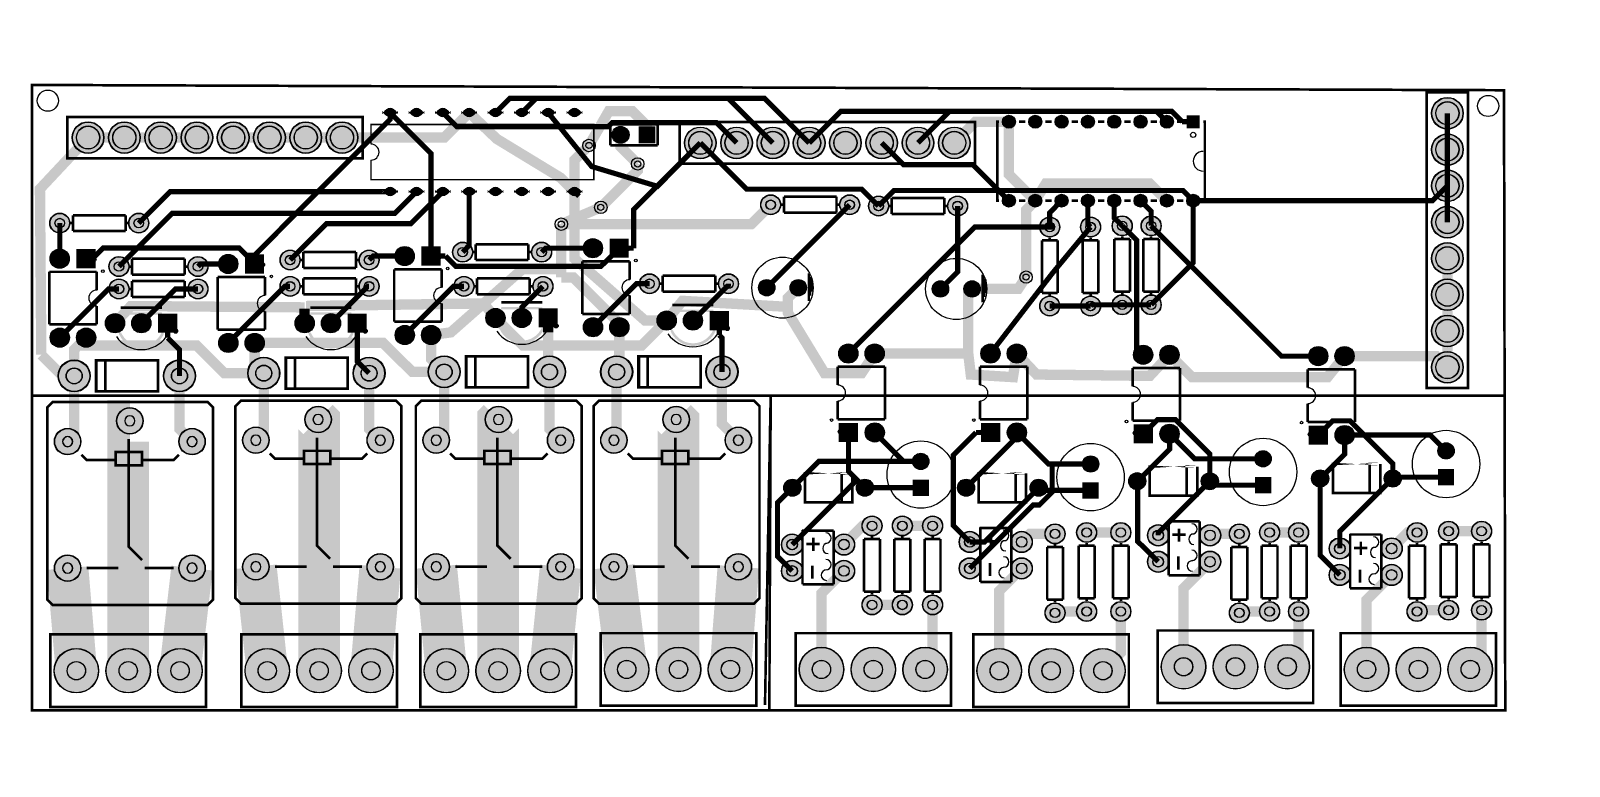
# Model space of a CAD drawing. Header units: millimetres. Extents: x 7 to 156, y -6 to 65.
import ezdxf

# ---------------------------------------------------------------- set-up
doc = ezdxf.new("R2010")
doc.units = ezdxf.units.MM
for name, color, linetype, true_color in [('BoardOutLine', 7, 'Continuous', 0xff00ff), ('BottomLayer', 7, 'Continuous', 0x0000ff), ('BottomSilkLayer', 7, 'Continuous', 0x66cc33), ('BottomSolderMaskLayer', 7, 'Continuous', 0xaa00ff), ('Document', 7, 'Continuous', 0xffffff), ('Hole', 7, 'Continuous', 0x222222), ('Multi-Layer', 7, 'Continuous', 0xc0c0c0), ('TopLayer', 7, 'Continuous', 0xff0000), ('TopSilkLayer', 7, 'Continuous', 0xffcc00), ('TopSolderMaskLayer', 7, 'Continuous', 0x800080)]:
    doc.layers.add(name, color=color, linetype=linetype, true_color=true_color)

msp = doc.modelspace()

# ---------------------------------------------------------------- hatches: boundary and pattern name
at = {"layer": 'BottomSolderMaskLayer'}
for points in [[(142.62, 57.34, 1), (145.67, 57.34, 1)], [(11.5, 54.99, 1), (14.55, 54.99, 1)], [(15, 54.99, 1), (18.05, 54.99, 1)], [(18.5, 54.99, 1), (21.55, 54.99, 1)], [(22, 54.99, 1), (25.05, 54.99, 1)], [(25.5, 54.99, 1), (28.55, 54.99, 1)], [(29, 54.99, 1), (32.05, 54.99, 1)], [(32.5, 54.99, 1), (35.55, 54.99, 1)], [(36, 54.99, 1), (39.05, 54.99, 1)], [(42.92, 57.59, -0.785398), (41.41, 57.59), (41.41, 57.22, -0.785398), (42.92, 57.22)], [(45.46, 57.59, -0.785398), (43.95, 57.59), (43.95, 57.22, -0.785398), (45.46, 57.22)], [(48, 57.59, -0.785398), (46.49, 57.59), (46.49, 57.22, -0.785398), (48, 57.22)], [(50.54, 57.59, -0.785398), (49.03, 57.59), (49.03, 57.22, -0.785398), (50.54, 57.22)], [(53.08, 57.59, -0.785398), (51.57, 57.59), (51.57, 57.22, -0.785398), (53.08, 57.22)], [(55.62, 57.59, -0.785398), (54.11, 57.59), (54.11, 57.22, -0.785398), (55.62, 57.22)], [(58.16, 57.59, -0.785398), (56.65, 57.59), (56.65, 57.22, -0.785398), (58.16, 57.22)], [(60.7, 57.59, -0.785398), (59.19, 57.59), (59.19, 57.22, -0.785398), (60.7, 57.22)], [(101.23, 56.52, 1), (102.48, 56.52, 1)], [(103.77, 56.52, 1), (105.02, 56.52, 1)], [(106.31, 56.52, 1), (107.56, 56.52, 1)], [(108.85, 56.52, 1), (110.1, 56.52, 1)], [(111.39, 56.52, 1), (112.64, 56.52, 1)], [(113.93, 56.52, 1), (115.18, 56.52, 1)], [(116.47, 56.52, 1), (117.72, 56.52, 1)], [(120.26, 57.14), (120.26, 55.89), (119.01, 55.89), (119.01, 57.14)], [(63.58, 55.25, 1), (65.2, 55.25, 1)], [(67.74, 56.06), (67.74, 54.43), (66.12, 54.43), (66.12, 56.06)], [(70.55, 54.48, 1), (73.6, 54.48, 1)], [(74.05, 54.48, 1), (77.1, 54.48, 1)], [(77.55, 54.48, 1), (80.6, 54.48, 1)], [(81.05, 54.48, 1), (84.1, 54.48, 1)], [(84.55, 54.48, 1), (87.6, 54.48, 1)], [(88.05, 54.48, 1), (91.1, 54.48, 1)], [(91.55, 54.48, 1), (94.6, 54.48, 1)], [(95.05, 54.48, 1), (98.1, 54.48, 1)], [(142.62, 53.83, 1), (145.67, 53.83, 1)], [(142.62, 50.34, 1), (145.67, 50.34, 1)], [(42.92, 49.97, -0.785398), (41.41, 49.97), (41.41, 49.6, -0.785398), (42.92, 49.6)], [(45.46, 49.97, -0.785398), (43.95, 49.97), (43.95, 49.6, -0.785398), (45.46, 49.6)], [(48, 49.97, -0.785398), (46.49, 49.97), (46.49, 49.6, -0.785398), (48, 49.6)], [(50.54, 49.97, -0.785398), (49.03, 49.97), (49.03, 49.6, -0.785398), (50.54, 49.6)], [(53.08, 49.97, -0.785398), (51.57, 49.97), (51.57, 49.6, -0.785398), (53.08, 49.6)], [(55.62, 49.97, -0.785398), (54.11, 49.97), (54.11, 49.6, -0.785398), (55.62, 49.6)], [(58.16, 49.97, -0.785398), (56.65, 49.97), (56.65, 49.6, -0.785398), (58.16, 49.6)], [(60.7, 49.97, -0.785398), (59.19, 49.97), (59.19, 49.6, -0.785398), (60.7, 49.6)], [(77.9, 48.51, 1), (79.83, 48.51, 1)], [(85.52, 48.51, 1), (87.45, 48.51, 1)], [(88.32, 48.39, 1), (90.25, 48.39, 1)], [(95.94, 48.39, 1), (97.87, 48.39, 1)], [(101.23, 48.9, 1), (102.48, 48.9, 1)], [(103.77, 48.9, 1), (105.02, 48.9, 1)], [(106.31, 48.9, 1), (107.56, 48.9, 1)], [(108.85, 48.9, 1), (110.1, 48.9, 1)], [(111.39, 48.9, 1), (112.64, 48.9, 1)], [(113.93, 48.9, 1), (115.18, 48.9, 1)], [(116.47, 48.9, 1), (117.72, 48.9, 1)], [(119.01, 48.9, 1), (120.26, 48.9, 1)], [(9.32, 46.74, 1), (11.25, 46.74, 1)], [(16.94, 46.74, 1), (18.87, 46.74, 1)], [(142.62, 46.83, 1), (145.67, 46.83, 1)], [(104.83, 46.36, 1), (106.76, 46.36, 1)], [(108.76, 46.36, 1), (110.69, 46.36, 1)], [(111.81, 46.48, 1), (113.74, 46.48, 1)], [(114.61, 46.48, 1), (116.54, 46.48, 1)], [(48.18, 43.94, 1), (50.11, 43.94, 1)], [(55.8, 43.94, 1), (57.73, 43.94, 1)], [(60.79, 44.32, 1), (62.64, 44.32, 1)], [(63.33, 45.25), (65.18, 45.25), (65.18, 43.4), (63.33, 43.4)], [(142.62, 43.34, 1), (145.67, 43.34, 1)], [(9.36, 43.31, 1), (11.21, 43.31, 1)], [(11.9, 44.23), (13.75, 44.23), (13.75, 42.38), (11.9, 42.38)], [(15.04, 42.55, 1), (16.97, 42.55, 1)], [(22.66, 42.55, 1), (24.59, 42.55, 1)], [(25.61, 42.8, 1), (27.46, 42.8, 1)], [(28.15, 43.72), (30, 43.72), (30, 41.87), (28.15, 41.87)], [(31.55, 43.18, 1), (33.48, 43.18, 1)], [(39.17, 43.18, 1), (41.1, 43.18, 1)], [(42.63, 43.56, 1), (44.48, 43.56, 1)], [(45.17, 44.49), (47.02, 44.49), (47.02, 42.64), (45.17, 42.64)], [(31.55, 40.64, 1), (33.48, 40.64, 1)], [(39.17, 40.64, 1), (41.1, 40.64, 1)], [(48.31, 40.64, 1), (50.24, 40.64, 1)], [(55.93, 40.64, 1), (57.86, 40.64, 1)], [(66.22, 40.89, 1), (68.15, 40.89, 1)], [(73.84, 40.89, 1), (75.77, 40.89, 1)], [(15.04, 40.39, 1), (16.97, 40.39, 1)], [(22.66, 40.39, 1), (24.59, 40.39, 1)], [(77.7, 40.51, 1), (79.27, 40.51, 1)], [(80.75, 40.51, 1), (82.32, 40.51, 1)], [(94.46, 40.39, 1), (96.04, 40.39, 1)], [(97.51, 40.39, 1), (99.09, 40.39, 1)], [(142.62, 39.83, 1), (145.67, 39.83, 1)], [(104.83, 38.74, 1), (106.76, 38.74, 1)], [(108.76, 38.74, 1), (110.69, 38.74, 1)], [(111.81, 38.86, 1), (113.74, 38.86, 1)], [(114.61, 38.86, 1), (116.54, 38.86, 1)], [(14.7, 37.08, 1), (16.55, 37.08, 1)], [(17.24, 37.08, 1), (19.09, 37.08, 1)], [(19.78, 36.16), (19.78, 38.01), (21.63, 38.01), (21.63, 36.16)], [(32.98, 37.08, 1), (34.83, 37.08, 1)], [(35.52, 37.08, 1), (37.37, 37.08, 1)], [(38.06, 36.16), (38.06, 38.01), (39.91, 38.01), (39.91, 36.16)], [(51.4, 37.59, 1), (53.25, 37.59, 1)], [(53.94, 37.59, 1), (55.79, 37.59, 1)], [(56.48, 36.67), (56.48, 38.52), (58.33, 38.52), (58.33, 36.67)], [(60.8, 36.7, 1), (62.65, 36.7, 1)], [(63.34, 36.7, 1), (65.19, 36.7, 1)], [(67.91, 37.34, 1), (69.76, 37.34, 1)], [(70.45, 37.34, 1), (72.3, 37.34, 1)], [(72.99, 36.41), (72.99, 38.26), (74.84, 38.26), (74.84, 36.41)], [(142.62, 36.34, 1), (145.67, 36.34, 1)], [(9.37, 35.69, 1), (11.22, 35.69, 1)], [(11.91, 35.69, 1), (13.76, 35.69, 1)], [(25.62, 35.18, 1), (27.47, 35.18, 1)], [(28.16, 35.18, 1), (30.01, 35.18, 1)], [(42.64, 35.94, 1), (44.49, 35.94, 1)], [(45.18, 35.94, 1), (47.03, 35.94, 1)], [(85.43, 34.16, 1), (87.28, 34.16, 1)], [(87.97, 34.16, 1), (89.82, 34.16, 1)], [(99.15, 34.16, 1), (101, 34.16, 1)], [(101.69, 34.16, 1), (103.54, 34.16, 1)], [(113.88, 34.04, 1), (115.73, 34.04, 1)], [(116.42, 34.04, 1), (118.27, 34.04, 1)], [(130.77, 33.91, 1), (132.62, 33.91, 1)], [(133.31, 33.91, 1), (135.16, 33.91, 1)], [(142.62, 32.83, 1), (145.67, 32.83, 1)], [(10.13, 32, 1), (13.24, 32, 1)], [(20.29, 32, 1), (23.39, 32, 1)], [(28.42, 32.26, 1), (31.52, 32.26, 1)], [(38.58, 32.26, 1), (41.68, 32.26, 1)], [(45.82, 32.39, 1), (48.92, 32.39, 1)], [(55.98, 32.39, 1), (59.08, 32.39, 1)], [(62.46, 32.39, 1), (65.56, 32.39, 1)], [(72.62, 32.39, 1), (75.72, 32.39, 1)], [(15.77, 27.66, 1), (18.32, 27.66, 1)], [(33.93, 27.79, 1), (36.48, 27.79, 1)], [(51.33, 27.79, 1), (53.88, 27.79, 1)], [(68.48, 27.79, 1), (71.03, 27.79, 1)], [(9.77, 25.66, 1), (12.32, 25.66, 1)], [(21.77, 25.66, 1), (24.32, 25.66, 1)], [(27.93, 25.79, 1), (30.49, 25.79, 1)], [(39.93, 25.79, 1), (42.48, 25.79, 1)], [(45.33, 25.79, 1), (47.88, 25.79, 1)], [(57.33, 25.79, 1), (59.88, 25.79, 1)], [(62.48, 25.79, 1), (65.03, 25.79, 1)], [(74.48, 25.79, 1), (77.03, 25.79, 1)], [(87.29, 25.62), (85.44, 25.62), (85.44, 27.47), (87.29, 27.47)], [(87.98, 26.54, 1), (89.83, 26.54, 1)], [(101.01, 25.62), (99.16, 25.62), (99.16, 27.47), (101.01, 27.47)], [(101.7, 26.54, 1), (103.55, 26.54, 1)], [(115.74, 25.49), (113.89, 25.49), (113.89, 27.34), (115.74, 27.34)], [(116.43, 26.42, 1), (118.28, 26.42, 1)], [(132.63, 25.36), (130.78, 25.36), (130.78, 27.21), (132.63, 27.21)], [(133.32, 26.29, 1), (135.17, 26.29, 1)], [(143.23, 24.77, 1), (144.8, 24.77, 1)], [(92.56, 23.75, 1), (94.13, 23.75, 1)], [(108.94, 23.5, 1), (110.51, 23.5, 1)], [(125.58, 24, 1), (127.15, 24, 1)], [(113.4, 21.84, 1), (115.05, 21.84, 1)], [(120.4, 21.84, 1), (122.05, 21.84, 1)], [(131.06, 22.1, 1), (132.71, 22.1, 1)], [(138.06, 22.1, 1), (139.71, 22.1, 1)], [(143.23, 21.44), (143.23, 23.01), (144.8, 23.01), (144.8, 21.44)], [(80.13, 21.21, 1), (81.78, 21.21, 1)], [(87.13, 21.21, 1), (88.78, 21.21, 1)], [(92.56, 20.42), (92.56, 21.99), (94.13, 21.99), (94.13, 20.42)], [(96.89, 21.21, 1), (98.54, 21.21, 1)], [(103.89, 21.21, 1), (105.54, 21.21, 1)], [(108.94, 20.17), (108.94, 21.74), (110.51, 21.74), (110.51, 20.17)], [(125.58, 20.68), (125.58, 22.25), (127.15, 22.25), (127.15, 20.68)], [(87.68, 17.53, 1), (89.61, 17.53, 1)], [(90.6, 17.53, 1), (92.53, 17.53, 1)], [(93.52, 17.53, 1), (95.45, 17.53, 1)], [(108.38, 16.89, 1), (110.31, 16.89, 1)], [(111.68, 16.89, 1), (113.61, 16.89, 1)], [(126.04, 16.89, 1), (127.97, 16.89, 1)], [(128.83, 16.89, 1), (130.76, 16.89, 1)], [(140.26, 16.89, 1), (142.19, 16.89, 1)], [(143.31, 17.02, 1), (145.24, 17.02, 1)], [(146.48, 17.02, 1), (148.41, 17.02, 1)], [(79.91, 15.73, 1), (81.96, 15.73, 1)], [(84.91, 15.73, 1), (86.96, 15.73, 1)], [(97.06, 15.98, 1), (99.11, 15.98, 1)], [(102.06, 15.98, 1), (104.11, 15.98, 1)], [(105.33, 16.76, 1), (107.26, 16.76, 1)], [(115.22, 16.62, 1), (117.27, 16.62, 1)], [(120.22, 16.62, 1), (122.27, 16.62, 1)], [(123.11, 16.76, 1), (125.04, 16.76, 1)], [(132.75, 15.35, 1), (134.8, 15.35, 1)], [(137.75, 15.35, 1), (139.8, 15.35, 1)], [(27.93, 13.59, 1), (30.49, 13.59, 1)], [(39.93, 13.59, 1), (42.48, 13.59, 1)], [(45.33, 13.59, 1), (47.88, 13.59, 1)], [(57.33, 13.59, 1), (59.88, 13.59, 1)], [(62.48, 13.59, 1), (65.03, 13.59, 1)], [(74.48, 13.59, 1), (77.03, 13.59, 1)], [(115.22, 14.07, 1), (117.27, 14.07, 1)], [(120.22, 14.07, 1), (122.27, 14.07, 1)], [(9.77, 13.46, 1), (12.32, 13.46, 1)], [(21.77, 13.46, 1), (24.32, 13.46, 1)], [(79.91, 13.18, 1), (81.96, 13.18, 1)], [(84.91, 13.18, 1), (86.96, 13.18, 1)], [(97.06, 13.43, 1), (99.11, 13.43, 1)], [(102.06, 13.43, 1), (104.11, 13.43, 1)], [(132.75, 12.8, 1), (134.8, 12.8, 1)], [(137.75, 12.8, 1), (139.8, 12.8, 1)], [(87.68, 9.91, 1), (89.61, 9.91, 1)], [(90.6, 9.91, 1), (92.53, 9.91, 1)], [(93.52, 9.91, 1), (95.45, 9.91, 1)], [(105.33, 9.14, 1), (107.26, 9.14, 1)], [(108.38, 9.27, 1), (110.31, 9.27, 1)], [(111.68, 9.27, 1), (113.61, 9.27, 1)], [(123.11, 9.14, 1), (125.04, 9.14, 1)], [(126.04, 9.27, 1), (127.97, 9.27, 1)], [(128.83, 9.27, 1), (130.76, 9.27, 1)], [(140.26, 9.27, 1), (142.19, 9.27, 1)], [(143.31, 9.4, 1), (145.24, 9.4, 1)], [(146.48, 9.4, 1), (148.41, 9.4, 1)], [(116.55, 3.94, 1), (120.85, 3.94, 1)], [(121.55, 3.94, 1), (125.85, 3.94, 1)], [(126.55, 3.94, 1), (130.85, 3.94, 1)], [(9.74, 3.56, 1), (14.04, 3.56, 1)], [(14.74, 3.56, 1), (19.04, 3.56, 1)], [(19.74, 3.56, 1), (24.04, 3.56, 1)], [(28.16, 3.56, 1), (32.46, 3.56, 1)], [(33.16, 3.56, 1), (37.46, 3.56, 1)], [(38.16, 3.56, 1), (42.46, 3.56, 1)], [(45.43, 3.56, 1), (49.73, 3.56, 1)], [(50.43, 3.56, 1), (54.73, 3.56, 1)], [(55.43, 3.56, 1), (59.73, 3.56, 1)], [(62.83, 3.68, 1), (67.13, 3.68, 1)], [(67.83, 3.68, 1), (72.13, 3.68, 1)], [(72.83, 3.68, 1), (77.13, 3.68, 1)], [(81.62, 3.68, 1), (85.92, 3.68, 1)], [(86.62, 3.68, 1), (90.92, 3.68, 1)], [(91.62, 3.68, 1), (95.92, 3.68, 1)], [(98.77, 3.56, 1), (103.07, 3.56, 1)], [(103.77, 3.56, 1), (108.07, 3.56, 1)], [(108.77, 3.56, 1), (113.07, 3.56, 1)], [(134.2, 3.68, 1), (138.5, 3.68, 1)], [(139.2, 3.68, 1), (143.5, 3.68, 1)], [(144.2, 3.68, 1), (148.5, 3.68, 1)]]:
    msp.add_hatch(color=256, dxfattribs=at).paths.add_polyline_path(points)
at = {"layer": 'Document'}
for points in [[(56.86, 38.43), (52.84, 38.43), (52.89, 38.64), (56.83, 38.63)], [(20.16, 37.92), (16.14, 37.92), (16.19, 38.13), (20.13, 38.13)], [(38.45, 37.92), (34.43, 37.92), (34.48, 38.13), (38.42, 38.13)], [(73.37, 38.17), (69.35, 38.17), (69.4, 38.38), (73.34, 38.38)], [(16.24, 36.12), (16.27, 36.06), (16.3, 36), (16.34, 35.95), (16.37, 35.89), (16.41, 35.83), (16.44, 35.78), (16.48, 35.73), (16.52, 35.68), (16.56, 35.63), (16.61, 35.58), (16.65, 35.53), (16.7, 35.48), (16.75, 35.44), (16.8, 35.39), (16.85, 35.35), (16.9, 35.31), (16.96, 35.27), (17.01, 35.24), (17.07, 35.2), (17.12, 35.17), (17.18, 35.14), (17.24, 35.11), (17.3, 35.08), (17.36, 35.05), (17.42, 35.03), (17.48, 35.01), (17.54, 34.99), (17.61, 34.97), (17.67, 34.95), (17.74, 34.94), (17.8, 34.93), (17.87, 34.92), (17.93, 34.91), (18, 34.9), (18.06, 34.9), (18.13, 34.9), (18.19, 34.9), (18.26, 34.9), (18.33, 34.9), (18.39, 34.91), (18.46, 34.92), (18.52, 34.93), (18.59, 34.94), (18.65, 34.95), (18.71, 34.97), (18.78, 34.99), (18.84, 35.01), (18.9, 35.03), (18.96, 35.05), (19.02, 35.08), (19.08, 35.11), (19.14, 35.14), (19.2, 35.17), (19.26, 35.2), (19.31, 35.24), (19.37, 35.27), (19.42, 35.31), (19.47, 35.35), (19.52, 35.39), (19.57, 35.44), (19.62, 35.48), (19.67, 35.53), (19.71, 35.58), (19.76, 35.63), (19.8, 35.68), (19.84, 35.73), (19.88, 35.78), (19.92, 35.83), (19.95, 35.89), (19.99, 35.95), (20.02, 36), (20.05, 36.06), (20.08, 36.12), (20.09, 36.14), (20.09, 36.15), (20.11, 36.16), (20.12, 36.17), (20.13, 36.18), (20.15, 36.19), (20.16, 36.19), (20.18, 36.2), (20.19, 36.2), (20.21, 36.2), (20.22, 36.19), (20.24, 36.19), (20.25, 36.18), (20.27, 36.17), (20.28, 36.16), (20.29, 36.15), (20.3, 36.14), (20.31, 36.12), (20.31, 36.11), (20.32, 36.09), (20.32, 36.08), (20.32, 36.06), (20.32, 36.05), (20.31, 36.03), (20.31, 36.01), (20.28, 35.95), (20.25, 35.89), (20.21, 35.83), (20.18, 35.77), (20.14, 35.71), (20.1, 35.65), (20.06, 35.59), (20.02, 35.54), (19.97, 35.49), (19.93, 35.43), (19.88, 35.38), (19.83, 35.33), (19.78, 35.28), (19.73, 35.24), (19.67, 35.19), (19.62, 35.15), (19.56, 35.1), (19.51, 35.06), (19.45, 35.02), (19.39, 34.99), (19.33, 34.95), (19.27, 34.92), (19.21, 34.89), (19.14, 34.86), (19.08, 34.83), (19.02, 34.8), (18.95, 34.78), (18.88, 34.75), (18.82, 34.73), (18.75, 34.72), (18.68, 34.7), (18.61, 34.69), (18.54, 34.67), (18.47, 34.66), (18.41, 34.65), (18.34, 34.65), (18.27, 34.64), (18.2, 34.64), (18.13, 34.64), (18.06, 34.64), (17.99, 34.65), (17.92, 34.65), (17.85, 34.66), (17.78, 34.67), (17.71, 34.69), (17.64, 34.7), (17.57, 34.72), (17.51, 34.73), (17.44, 34.75), (17.37, 34.78), (17.31, 34.8), (17.24, 34.83), (17.18, 34.86), (17.11, 34.89), (17.05, 34.92), (16.99, 34.95), (16.93, 34.99), (16.87, 35.02), (16.81, 35.06), (16.76, 35.1), (16.7, 35.15), (16.65, 35.19), (16.59, 35.24), (16.54, 35.28), (16.49, 35.33), (16.44, 35.38), (16.4, 35.43), (16.35, 35.49), (16.31, 35.54), (16.26, 35.59), (16.22, 35.65), (16.18, 35.71), (16.15, 35.77), (16.11, 35.83), (16.08, 35.89), (16.04, 35.95), (16.01, 36.01), (16.01, 36.03), (16, 36.05), (16, 36.06), (16, 36.08), (16, 36.09), (16.01, 36.11), (16.01, 36.12), (16.02, 36.14), (16.03, 36.15), (16.04, 36.16), (16.05, 36.17), (16.07, 36.18), (16.08, 36.19), (16.1, 36.19), (16.11, 36.2), (16.13, 36.2), (16.15, 36.2), (16.16, 36.19), (16.18, 36.19), (16.19, 36.18), (16.2, 36.17), (16.22, 36.16), (16.23, 36.15), (16.24, 36.14), (16.24, 36.12)], [(34.53, 36.12), (34.56, 36.06), (34.59, 36), (34.62, 35.95), (34.66, 35.89), (34.69, 35.83), (34.73, 35.78), (34.77, 35.73), (34.81, 35.68), (34.85, 35.63), (34.9, 35.58), (34.94, 35.53), (34.99, 35.48), (35.04, 35.44), (35.09, 35.39), (35.14, 35.35), (35.19, 35.31), (35.24, 35.27), (35.3, 35.24), (35.35, 35.2), (35.41, 35.17), (35.47, 35.14), (35.53, 35.11), (35.59, 35.08), (35.65, 35.05), (35.71, 35.03), (35.77, 35.01), (35.83, 34.99), (35.9, 34.97), (35.96, 34.95), (36.02, 34.94), (36.09, 34.93), (36.15, 34.92), (36.22, 34.91), (36.28, 34.9), (36.35, 34.9), (36.42, 34.9), (36.48, 34.9), (36.55, 34.9), (36.61, 34.9), (36.68, 34.91), (36.74, 34.92), (36.81, 34.93), (36.87, 34.94), (36.94, 34.95), (37, 34.97), (37.07, 34.99), (37.13, 35.01), (37.19, 35.03), (37.25, 35.05), (37.31, 35.08), (37.37, 35.11), (37.43, 35.14), (37.49, 35.17), (37.54, 35.2), (37.6, 35.24), (37.66, 35.27), (37.71, 35.31), (37.76, 35.35), (37.81, 35.39), (37.86, 35.44), (37.91, 35.48), (37.96, 35.53), (38, 35.58), (38.05, 35.63), (38.09, 35.68), (38.13, 35.73), (38.17, 35.78), (38.21, 35.83), (38.24, 35.89), (38.27, 35.95), (38.31, 36), (38.34, 36.06), (38.37, 36.12), (38.37, 36.14), (38.38, 36.15), (38.39, 36.16), (38.41, 36.17), (38.42, 36.18), (38.43, 36.19), (38.45, 36.19), (38.46, 36.2), (38.48, 36.2), (38.5, 36.2), (38.51, 36.19), (38.53, 36.19), (38.54, 36.18), (38.56, 36.17), (38.57, 36.16), (38.58, 36.15), (38.59, 36.14), (38.6, 36.12), (38.6, 36.11), (38.61, 36.09), (38.61, 36.08), (38.61, 36.06), (38.61, 36.05), (38.6, 36.03), (38.6, 36.01), (38.57, 35.95), (38.53, 35.89), (38.5, 35.83), (38.46, 35.77), (38.43, 35.71), (38.39, 35.65), (38.35, 35.59), (38.3, 35.54), (38.26, 35.49), (38.21, 35.43), (38.17, 35.38), (38.12, 35.33), (38.07, 35.28), (38.02, 35.24), (37.96, 35.19), (37.91, 35.15), (37.85, 35.1), (37.8, 35.06), (37.74, 35.02), (37.68, 34.99), (37.62, 34.95), (37.56, 34.92), (37.5, 34.89), (37.43, 34.86), (37.37, 34.83), (37.3, 34.8), (37.24, 34.78), (37.17, 34.75), (37.1, 34.73), (37.04, 34.72), (36.97, 34.7), (36.9, 34.69), (36.83, 34.67), (36.76, 34.66), (36.69, 34.65), (36.62, 34.65), (36.55, 34.64), (36.48, 34.64), (36.41, 34.64), (36.34, 34.64), (36.27, 34.65), (36.2, 34.65), (36.14, 34.66), (36.07, 34.67), (36, 34.69), (35.93, 34.7), (35.86, 34.72), (35.79, 34.73), (35.73, 34.75), (35.66, 34.78), (35.59, 34.8), (35.53, 34.83), (35.47, 34.86), (35.4, 34.89), (35.34, 34.92), (35.28, 34.95), (35.22, 34.99), (35.16, 35.02), (35.1, 35.06), (35.05, 35.1), (34.99, 35.15), (34.94, 35.19), (34.88, 35.24), (34.83, 35.28), (34.78, 35.33), (34.73, 35.38), (34.68, 35.43), (34.64, 35.49), (34.59, 35.54), (34.55, 35.59), (34.51, 35.65), (34.47, 35.71), (34.43, 35.77), (34.4, 35.83), (34.36, 35.89), (34.33, 35.95), (34.3, 36.01), (34.3, 36.03), (34.29, 36.05), (34.29, 36.06), (34.29, 36.08), (34.29, 36.09), (34.3, 36.11), (34.3, 36.12), (34.31, 36.14), (34.32, 36.15), (34.33, 36.16), (34.34, 36.17), (34.36, 36.18), (34.37, 36.19), (34.39, 36.19), (34.4, 36.2), (34.42, 36.2), (34.43, 36.2), (34.45, 36.19), (34.46, 36.19), (34.48, 36.18), (34.49, 36.17), (34.5, 36.16), (34.52, 36.15), (34.52, 36.14), (34.53, 36.12)], [(52.95, 36.63), (52.98, 36.57), (53.01, 36.51), (53.04, 36.45), (53.07, 36.4), (53.11, 36.34), (53.15, 36.29), (53.18, 36.24), (53.23, 36.18), (53.27, 36.13), (53.31, 36.08), (53.36, 36.04), (53.4, 35.99), (53.45, 35.95), (53.5, 35.9), (53.55, 35.86), (53.6, 35.82), (53.66, 35.78), (53.71, 35.75), (53.77, 35.71), (53.83, 35.68), (53.88, 35.65), (53.94, 35.62), (54, 35.59), (54.06, 35.56), (54.12, 35.54), (54.19, 35.52), (54.25, 35.5), (54.31, 35.48), (54.37, 35.46), (54.44, 35.45), (54.5, 35.43), (54.57, 35.42), (54.63, 35.42), (54.7, 35.41), (54.77, 35.41), (54.83, 35.4), (54.9, 35.4), (54.96, 35.41), (55.03, 35.41), (55.09, 35.42), (55.16, 35.42), (55.22, 35.43), (55.29, 35.45), (55.35, 35.46), (55.42, 35.48), (55.48, 35.5), (55.54, 35.52), (55.6, 35.54), (55.67, 35.56), (55.73, 35.59), (55.79, 35.62), (55.85, 35.65), (55.9, 35.68), (55.96, 35.71), (56.02, 35.75), (56.07, 35.78), (56.12, 35.82), (56.18, 35.86), (56.23, 35.9), (56.28, 35.95), (56.32, 35.99), (56.37, 36.04), (56.42, 36.08), (56.46, 36.13), (56.5, 36.18), (56.54, 36.24), (56.58, 36.29), (56.62, 36.34), (56.66, 36.4), (56.69, 36.45), (56.72, 36.51), (56.75, 36.57), (56.78, 36.63), (56.79, 36.64), (56.8, 36.66), (56.81, 36.67), (56.82, 36.68), (56.83, 36.69), (56.85, 36.7), (56.86, 36.7), (56.88, 36.7), (56.9, 36.7), (56.91, 36.7), (56.93, 36.7), (56.94, 36.7), (56.96, 36.69), (56.97, 36.68), (56.98, 36.67), (56.99, 36.66), (57, 36.65), (57.01, 36.63), (57.02, 36.62), (57.02, 36.6), (57.02, 36.59), (57.02, 36.57), (57.02, 36.55), (57.02, 36.54), (57.01, 36.52), (56.98, 36.46), (56.95, 36.4), (56.92, 36.34), (56.88, 36.28), (56.84, 36.22), (56.8, 36.16), (56.76, 36.1), (56.72, 36.05), (56.67, 35.99), (56.63, 35.94), (56.58, 35.89), (56.53, 35.84), (56.48, 35.79), (56.43, 35.74), (56.38, 35.7), (56.32, 35.65), (56.27, 35.61), (56.21, 35.57), (56.15, 35.53), (56.09, 35.49), (56.03, 35.46), (55.97, 35.43), (55.91, 35.39), (55.85, 35.36), (55.78, 35.34), (55.72, 35.31), (55.65, 35.29), (55.59, 35.26), (55.52, 35.24), (55.45, 35.22), (55.38, 35.21), (55.32, 35.19), (55.25, 35.18), (55.18, 35.17), (55.11, 35.16), (55.04, 35.16), (54.97, 35.15), (54.9, 35.15), (54.83, 35.15), (54.76, 35.15), (54.69, 35.16), (54.62, 35.16), (54.55, 35.17), (54.48, 35.18), (54.41, 35.19), (54.34, 35.21), (54.28, 35.22), (54.21, 35.24), (54.14, 35.26), (54.08, 35.29), (54.01, 35.31), (53.95, 35.34), (53.88, 35.36), (53.82, 35.39), (53.76, 35.43), (53.69, 35.46), (53.63, 35.49), (53.58, 35.53), (53.52, 35.57), (53.46, 35.61), (53.4, 35.65), (53.35, 35.7), (53.3, 35.74), (53.25, 35.79), (53.2, 35.84), (53.15, 35.89), (53.1, 35.94), (53.05, 35.99), (53.01, 36.05), (52.97, 36.1), (52.93, 36.16), (52.89, 36.22), (52.85, 36.28), (52.81, 36.34), (52.78, 36.4), (52.75, 36.46), (52.72, 36.52), (52.71, 36.54), (52.71, 36.55), (52.7, 36.57), (52.7, 36.59), (52.71, 36.6), (52.71, 36.62), (52.72, 36.63), (52.72, 36.65), (52.73, 36.66), (52.74, 36.67), (52.76, 36.68), (52.77, 36.69), (52.79, 36.7), (52.8, 36.7), (52.82, 36.7), (52.83, 36.7), (52.85, 36.7), (52.86, 36.7), (52.88, 36.7), (52.89, 36.69), (52.91, 36.68), (52.92, 36.67), (52.93, 36.66), (52.94, 36.64), (52.95, 36.63)], [(69.46, 36.38), (69.49, 36.32), (69.52, 36.26), (69.55, 36.2), (69.58, 36.14), (69.62, 36.09), (69.66, 36.03), (69.69, 35.98), (69.74, 35.93), (69.78, 35.88), (69.82, 35.83), (69.87, 35.78), (69.91, 35.74), (69.96, 35.69), (70.01, 35.65), (70.06, 35.61), (70.11, 35.57), (70.17, 35.53), (70.22, 35.49), (70.28, 35.46), (70.34, 35.42), (70.39, 35.39), (70.45, 35.36), (70.51, 35.33), (70.57, 35.31), (70.63, 35.28), (70.7, 35.26), (70.76, 35.24), (70.82, 35.22), (70.88, 35.21), (70.95, 35.19), (71.01, 35.18), (71.08, 35.17), (71.14, 35.16), (71.21, 35.16), (71.28, 35.15), (71.34, 35.15), (71.41, 35.15), (71.47, 35.15), (71.54, 35.16), (71.6, 35.16), (71.67, 35.17), (71.73, 35.18), (71.8, 35.19), (71.86, 35.21), (71.93, 35.22), (71.99, 35.24), (72.05, 35.26), (72.12, 35.28), (72.18, 35.31), (72.24, 35.33), (72.3, 35.36), (72.36, 35.39), (72.41, 35.42), (72.47, 35.46), (72.53, 35.49), (72.58, 35.53), (72.63, 35.57), (72.69, 35.61), (72.74, 35.65), (72.79, 35.69), (72.83, 35.74), (72.88, 35.78), (72.93, 35.83), (72.97, 35.88), (73.01, 35.93), (73.05, 35.98), (73.09, 36.03), (73.13, 36.09), (73.17, 36.14), (73.2, 36.2), (73.23, 36.26), (73.26, 36.32), (73.29, 36.38), (73.3, 36.39), (73.31, 36.4), (73.32, 36.41), (73.33, 36.43), (73.34, 36.43), (73.36, 36.44), (73.37, 36.45), (73.39, 36.45), (73.41, 36.45), (73.42, 36.45), (73.44, 36.45), (73.45, 36.44), (73.47, 36.44), (73.48, 36.43), (73.49, 36.42), (73.5, 36.4), (73.51, 36.39), (73.52, 36.38), (73.53, 36.36), (73.53, 36.35), (73.53, 36.33), (73.53, 36.32), (73.53, 36.3), (73.53, 36.28), (73.52, 36.27), (73.49, 36.21), (73.46, 36.14), (73.43, 36.08), (73.39, 36.02), (73.35, 35.96), (73.31, 35.91), (73.27, 35.85), (73.23, 35.79), (73.18, 35.74), (73.14, 35.69), (73.09, 35.63), (73.04, 35.58), (72.99, 35.54), (72.94, 35.49), (72.89, 35.44), (72.83, 35.4), (72.78, 35.36), (72.72, 35.32), (72.66, 35.28), (72.6, 35.24), (72.54, 35.21), (72.48, 35.17), (72.42, 35.14), (72.36, 35.11), (72.29, 35.08), (72.23, 35.06), (72.16, 35.03), (72.1, 35.01), (72.03, 34.99), (71.96, 34.97), (71.89, 34.95), (71.83, 34.94), (71.76, 34.93), (71.69, 34.92), (71.62, 34.91), (71.55, 34.9), (71.48, 34.9), (71.41, 34.9), (71.34, 34.9), (71.27, 34.9), (71.2, 34.9), (71.13, 34.91), (71.06, 34.92), (70.99, 34.93), (70.92, 34.94), (70.85, 34.95), (70.79, 34.97), (70.72, 34.99), (70.65, 35.01), (70.59, 35.03), (70.52, 35.06), (70.46, 35.08), (70.39, 35.11), (70.33, 35.14), (70.27, 35.17), (70.2, 35.21), (70.14, 35.24), (70.09, 35.28), (70.03, 35.32), (69.97, 35.36), (69.91, 35.4), (69.86, 35.44), (69.81, 35.49), (69.76, 35.54), (69.71, 35.58), (69.66, 35.63), (69.61, 35.69), (69.56, 35.74), (69.52, 35.79), (69.48, 35.85), (69.44, 35.91), (69.4, 35.96), (69.36, 36.02), (69.32, 36.08), (69.29, 36.14), (69.26, 36.21), (69.23, 36.27), (69.22, 36.28), (69.22, 36.3), (69.21, 36.32), (69.21, 36.33), (69.22, 36.35), (69.22, 36.36), (69.23, 36.38), (69.23, 36.39), (69.24, 36.4), (69.25, 36.42), (69.27, 36.43), (69.28, 36.44), (69.3, 36.44), (69.31, 36.45), (69.33, 36.45), (69.34, 36.45), (69.36, 36.45), (69.37, 36.45), (69.39, 36.44), (69.4, 36.43), (69.42, 36.43), (69.43, 36.41), (69.44, 36.4), (69.45, 36.39), (69.46, 36.38)]]:
    msp.add_hatch(color=256, dxfattribs=at).paths.add_polyline_path(points)
at = {"layer": 'Multi-Layer'}
for points in [[(142.65, 57.34, 1), (145.65, 57.34, 1)], [(11.52, 54.99, 1), (14.52, 54.99, 1)], [(15.02, 54.99, 1), (18.02, 54.99, 1)], [(18.52, 54.99, 1), (21.52, 54.99, 1)], [(22.02, 54.99, 1), (25.02, 54.99, 1)], [(25.52, 54.99, 1), (28.52, 54.99, 1)], [(29.02, 54.99, 1), (32.02, 54.99, 1)], [(32.52, 54.99, 1), (35.52, 54.99, 1)], [(36.02, 54.99, 1), (39.02, 54.99, 1)], [(42.9, 57.59, -0.785398), (41.43, 57.59), (41.43, 57.22, -0.785398), (42.9, 57.22)], [(45.44, 57.59, -0.785398), (43.97, 57.59), (43.97, 57.22, -0.785398), (45.44, 57.22)], [(47.98, 57.59, -0.785398), (46.51, 57.59), (46.51, 57.22, -0.785398), (47.98, 57.22)], [(50.52, 57.59, -0.785398), (49.05, 57.59), (49.05, 57.22, -0.785398), (50.52, 57.22)], [(53.06, 57.59, -0.785398), (51.59, 57.59), (51.59, 57.22, -0.785398), (53.06, 57.22)], [(55.6, 57.59, -0.785398), (54.13, 57.59), (54.13, 57.22, -0.785398), (55.6, 57.22)], [(58.14, 57.59, -0.785398), (56.67, 57.59), (56.67, 57.22, -0.785398), (58.14, 57.22)], [(60.68, 57.59, -0.785398), (59.21, 57.59), (59.21, 57.22, -0.785398), (60.68, 57.22)], [(101.28, 56.52, 1), (102.43, 56.52, 1)], [(103.82, 56.52, 1), (104.97, 56.52, 1)], [(106.36, 56.52, 1), (107.51, 56.52, 1)], [(108.9, 56.52, 1), (110.05, 56.52, 1)], [(111.44, 56.52, 1), (112.59, 56.52, 1)], [(113.98, 56.52, 1), (115.13, 56.52, 1)], [(116.52, 56.52, 1), (117.67, 56.52, 1)], [(120.21, 57.09), (120.21, 55.94), (119.06, 55.94), (119.06, 57.09)], [(63.63, 55.25, 1), (65.15, 55.25, 1)], [(67.69, 56.01), (67.69, 54.48), (66.17, 54.48), (66.17, 56.01)], [(70.58, 54.48, 1), (73.58, 54.48, 1)], [(74.08, 54.48, 1), (77.08, 54.48, 1)], [(77.58, 54.48, 1), (80.58, 54.48, 1)], [(81.08, 54.48, 1), (84.08, 54.48, 1)], [(84.58, 54.48, 1), (87.58, 54.48, 1)], [(88.08, 54.48, 1), (91.08, 54.48, 1)], [(91.58, 54.48, 1), (94.58, 54.48, 1)], [(95.08, 54.48, 1), (98.08, 54.48, 1)], [(142.65, 53.83, 1), (145.65, 53.83, 1)], [(142.65, 50.34, 1), (145.65, 50.34, 1)], [(42.9, 49.97, -0.785398), (41.43, 49.97), (41.43, 49.6, -0.785398), (42.9, 49.6)], [(45.44, 49.97, -0.785398), (43.97, 49.97), (43.97, 49.6, -0.785398), (45.44, 49.6)], [(47.98, 49.97, -0.785398), (46.51, 49.97), (46.51, 49.6, -0.785398), (47.98, 49.6)], [(50.52, 49.97, -0.785398), (49.05, 49.97), (49.05, 49.6, -0.785398), (50.52, 49.6)], [(53.06, 49.97, -0.785398), (51.59, 49.97), (51.59, 49.6, -0.785398), (53.06, 49.6)], [(55.6, 49.97, -0.785398), (54.13, 49.97), (54.13, 49.6, -0.785398), (55.6, 49.6)], [(58.14, 49.97, -0.785398), (56.67, 49.97), (56.67, 49.6, -0.785398), (58.14, 49.6)], [(60.68, 49.97, -0.785398), (59.21, 49.97), (59.21, 49.6, -0.785398), (60.68, 49.6)], [(77.93, 48.51, 1), (79.81, 48.51, 1)], [(85.55, 48.51, 1), (87.43, 48.51, 1)], [(88.34, 48.39, 1), (90.22, 48.39, 1)], [(95.96, 48.39, 1), (97.84, 48.39, 1)], [(101.28, 48.9, 1), (102.43, 48.9, 1)], [(103.82, 48.9, 1), (104.97, 48.9, 1)], [(106.36, 48.9, 1), (107.51, 48.9, 1)], [(108.9, 48.9, 1), (110.05, 48.9, 1)], [(111.44, 48.9, 1), (112.59, 48.9, 1)], [(113.98, 48.9, 1), (115.13, 48.9, 1)], [(116.52, 48.9, 1), (117.67, 48.9, 1)], [(119.06, 48.9, 1), (120.21, 48.9, 1)], [(9.35, 46.74, 1), (11.23, 46.74, 1)], [(16.97, 46.74, 1), (18.85, 46.74, 1)], [(142.65, 46.83, 1), (145.65, 46.83, 1)], [(104.85, 46.36, 1), (106.73, 46.36, 1)], [(108.79, 46.36, 1), (110.67, 46.36, 1)], [(111.84, 46.48, 1), (113.72, 46.48, 1)], [(114.63, 46.48, 1), (116.51, 46.48, 1)], [(48.21, 43.94, 1), (50.09, 43.94, 1)], [(55.83, 43.94, 1), (57.71, 43.94, 1)], [(60.82, 44.32, 1), (62.62, 44.32, 1)], [(63.36, 45.22), (65.16, 45.22), (65.16, 43.42), (63.36, 43.42)], [(142.65, 43.34, 1), (145.65, 43.34, 1)], [(9.38, 43.31, 1), (11.18, 43.31, 1)], [(11.92, 44.21), (13.72, 44.21), (13.72, 42.41), (11.92, 42.41)], [(15.06, 42.55, 1), (16.94, 42.55, 1)], [(22.68, 42.55, 1), (24.56, 42.55, 1)], [(25.64, 42.8, 1), (27.44, 42.8, 1)], [(28.18, 43.7), (29.98, 43.7), (29.98, 41.9), (28.18, 41.9)], [(31.57, 43.18, 1), (33.45, 43.18, 1)], [(39.19, 43.18, 1), (41.07, 43.18, 1)], [(42.66, 43.56, 1), (44.46, 43.56, 1)], [(45.2, 44.46), (47, 44.46), (47, 42.66), (45.2, 42.66)], [(31.57, 40.64, 1), (33.45, 40.64, 1)], [(39.19, 40.64, 1), (41.07, 40.64, 1)], [(48.34, 40.64, 1), (50.22, 40.64, 1)], [(55.96, 40.64, 1), (57.84, 40.64, 1)], [(66.24, 40.89, 1), (68.12, 40.89, 1)], [(73.86, 40.89, 1), (75.74, 40.89, 1)], [(15.06, 40.39, 1), (16.94, 40.39, 1)], [(22.68, 40.39, 1), (24.56, 40.39, 1)], [(77.72, 40.51, 1), (79.25, 40.51, 1)], [(80.77, 40.51, 1), (82.3, 40.51, 1)], [(94.49, 40.39, 1), (96.01, 40.39, 1)], [(97.54, 40.39, 1), (99.06, 40.39, 1)], [(142.65, 39.83, 1), (145.65, 39.83, 1)], [(104.85, 38.74, 1), (106.73, 38.74, 1)], [(108.79, 38.74, 1), (110.67, 38.74, 1)], [(111.84, 38.86, 1), (113.72, 38.86, 1)], [(114.63, 38.86, 1), (116.51, 38.86, 1)], [(14.72, 37.08, 1), (16.52, 37.08, 1)], [(17.26, 37.08, 1), (19.06, 37.08, 1)], [(19.8, 36.18), (19.8, 37.98), (21.6, 37.98), (21.6, 36.18)], [(33.01, 37.08, 1), (34.81, 37.08, 1)], [(35.55, 37.08, 1), (37.35, 37.08, 1)], [(38.09, 36.18), (38.09, 37.98), (39.89, 37.98), (39.89, 36.18)], [(51.42, 37.59, 1), (53.22, 37.59, 1)], [(53.96, 37.59, 1), (55.76, 37.59, 1)], [(56.5, 36.69), (56.5, 38.49), (58.3, 38.49), (58.3, 36.69)], [(60.83, 36.7, 1), (62.63, 36.7, 1)], [(63.37, 36.7, 1), (65.17, 36.7, 1)], [(67.93, 37.34, 1), (69.73, 37.34, 1)], [(70.47, 37.34, 1), (72.27, 37.34, 1)], [(73.01, 36.44), (73.01, 38.24), (74.81, 38.24), (74.81, 36.44)], [(142.65, 36.34, 1), (145.65, 36.34, 1)], [(9.39, 35.69, 1), (11.19, 35.69, 1)], [(11.93, 35.69, 1), (13.73, 35.69, 1)], [(25.65, 35.18, 1), (27.45, 35.18, 1)], [(28.19, 35.18, 1), (29.99, 35.18, 1)], [(42.67, 35.94, 1), (44.47, 35.94, 1)], [(45.21, 35.94, 1), (47.01, 35.94, 1)], [(85.46, 34.16, 1), (87.26, 34.16, 1)], [(88, 34.16, 1), (89.8, 34.16, 1)], [(99.17, 34.16, 1), (100.97, 34.16, 1)], [(101.71, 34.16, 1), (103.51, 34.16, 1)], [(113.9, 34.04, 1), (115.7, 34.04, 1)], [(116.44, 34.04, 1), (118.24, 34.04, 1)], [(130.79, 33.91, 1), (132.59, 33.91, 1)], [(133.33, 33.91, 1), (135.13, 33.91, 1)], [(142.65, 32.83, 1), (145.65, 32.83, 1)], [(10.18, 32, 1), (13.18, 32, 1)], [(20.34, 32, 1), (23.34, 32, 1)], [(28.47, 32.26, 1), (31.47, 32.26, 1)], [(38.63, 32.26, 1), (41.63, 32.26, 1)], [(45.87, 32.39, 1), (48.87, 32.39, 1)], [(56.03, 32.39, 1), (59.03, 32.39, 1)], [(62.51, 32.39, 1), (65.51, 32.39, 1)], [(72.67, 32.39, 1), (75.67, 32.39, 1)], [(15.8, 27.66, 1), (18.3, 27.66, 1)], [(33.96, 27.79, 1), (36.46, 27.79, 1)], [(51.36, 27.79, 1), (53.86, 27.79, 1)], [(68.5, 27.79, 1), (71, 27.79, 1)], [(9.8, 25.66, 1), (12.3, 25.66, 1)], [(21.8, 25.66, 1), (24.3, 25.66, 1)], [(27.96, 25.79, 1), (30.46, 25.79, 1)], [(39.96, 25.79, 1), (42.46, 25.79, 1)], [(45.36, 25.79, 1), (47.86, 25.79, 1)], [(57.36, 25.79, 1), (59.86, 25.79, 1)], [(62.5, 25.79, 1), (65, 25.79, 1)], [(74.5, 25.79, 1), (77, 25.79, 1)], [(87.27, 25.64), (85.47, 25.64), (85.47, 27.44), (87.27, 27.44)], [(88.01, 26.54, 1), (89.81, 26.54, 1)], [(100.98, 25.64), (99.18, 25.64), (99.18, 27.44), (100.98, 27.44)], [(101.72, 26.54, 1), (103.52, 26.54, 1)], [(115.71, 25.52), (113.91, 25.52), (113.91, 27.32), (115.71, 27.32)], [(116.45, 26.42, 1), (118.25, 26.42, 1)], [(132.6, 25.39), (130.8, 25.39), (130.8, 27.19), (132.6, 27.19)], [(133.34, 26.29, 1), (135.14, 26.29, 1)], [(143.26, 24.77, 1), (144.78, 24.77, 1)], [(92.59, 23.75, 1), (94.11, 23.75, 1)], [(108.97, 23.5, 1), (110.49, 23.5, 1)], [(125.61, 24, 1), (127.13, 24, 1)], [(113.43, 21.84, 1), (115.03, 21.84, 1)], [(120.43, 21.84, 1), (122.03, 21.84, 1)], [(131.08, 22.1, 1), (132.68, 22.1, 1)], [(138.08, 22.1, 1), (139.68, 22.1, 1)], [(143.26, 21.47), (143.26, 22.99), (144.78, 22.99), (144.78, 21.47)], [(80.16, 21.21, 1), (81.76, 21.21, 1)], [(87.16, 21.21, 1), (88.76, 21.21, 1)], [(92.59, 20.45), (92.59, 21.97), (94.11, 21.97), (94.11, 20.45)], [(96.92, 21.21, 1), (98.52, 21.21, 1)], [(103.92, 21.21, 1), (105.52, 21.21, 1)], [(108.97, 20.2), (108.97, 21.72), (110.49, 21.72), (110.49, 20.2)], [(125.61, 20.7), (125.61, 22.22), (127.13, 22.22), (127.13, 20.7)], [(87.71, 17.53, 1), (89.59, 17.53, 1)], [(90.63, 17.53, 1), (92.51, 17.53, 1)], [(93.55, 17.53, 1), (95.43, 17.53, 1)], [(108.41, 16.89, 1), (110.29, 16.89, 1)], [(111.71, 16.89, 1), (113.59, 16.89, 1)], [(126.06, 16.89, 1), (127.94, 16.89, 1)], [(128.85, 16.89, 1), (130.73, 16.89, 1)], [(140.28, 16.89, 1), (142.16, 16.89, 1)], [(143.33, 17.02, 1), (145.21, 17.02, 1)], [(146.51, 17.02, 1), (148.39, 17.02, 1)], [(79.94, 15.73, 1), (81.94, 15.73, 1)], [(84.94, 15.73, 1), (86.94, 15.73, 1)], [(97.08, 15.98, 1), (99.08, 15.98, 1)], [(102.08, 15.98, 1), (104.08, 15.98, 1)], [(105.36, 16.76, 1), (107.24, 16.76, 1)], [(115.25, 16.62, 1), (117.25, 16.62, 1)], [(120.25, 16.62, 1), (122.25, 16.62, 1)], [(123.14, 16.76, 1), (125.02, 16.76, 1)], [(132.77, 15.35, 1), (134.77, 15.35, 1)], [(137.77, 15.35, 1), (139.77, 15.35, 1)], [(115.25, 14.07, 1), (117.25, 14.07, 1)], [(120.25, 14.07, 1), (122.25, 14.07, 1)], [(9.8, 13.46, 1), (12.3, 13.46, 1)], [(21.8, 13.46, 1), (24.3, 13.46, 1)], [(27.96, 13.59, 1), (30.46, 13.59, 1)], [(39.96, 13.59, 1), (42.46, 13.59, 1)], [(45.36, 13.59, 1), (47.86, 13.59, 1)], [(57.36, 13.59, 1), (59.86, 13.59, 1)], [(62.5, 13.59, 1), (65, 13.59, 1)], [(74.5, 13.59, 1), (77, 13.59, 1)], [(79.94, 13.18, 1), (81.94, 13.18, 1)], [(84.94, 13.18, 1), (86.94, 13.18, 1)], [(97.08, 13.43, 1), (99.08, 13.43, 1)], [(102.08, 13.43, 1), (104.08, 13.43, 1)], [(132.77, 12.8, 1), (134.77, 12.8, 1)], [(137.77, 12.8, 1), (139.77, 12.8, 1)], [(87.71, 9.91, 1), (89.59, 9.91, 1)], [(90.63, 9.91, 1), (92.51, 9.91, 1)], [(93.55, 9.91, 1), (95.43, 9.91, 1)], [(105.36, 9.14, 1), (107.24, 9.14, 1)], [(108.41, 9.27, 1), (110.29, 9.27, 1)], [(111.71, 9.27, 1), (113.59, 9.27, 1)], [(123.14, 9.14, 1), (125.02, 9.14, 1)], [(126.06, 9.27, 1), (127.94, 9.27, 1)], [(128.85, 9.27, 1), (130.73, 9.27, 1)], [(140.28, 9.27, 1), (142.16, 9.27, 1)], [(143.33, 9.4, 1), (145.21, 9.4, 1)], [(146.51, 9.4, 1), (148.39, 9.4, 1)], [(116.57, 3.94, 1), (120.82, 3.94, 1)], [(121.57, 3.94, 1), (125.82, 3.94, 1)], [(126.57, 3.94, 1), (130.82, 3.94, 1)], [(9.77, 3.56, 1), (14.02, 3.56, 1)], [(14.77, 3.56, 1), (19.02, 3.56, 1)], [(19.77, 3.56, 1), (24.02, 3.56, 1)], [(28.18, 3.56, 1), (32.43, 3.56, 1)], [(33.18, 3.56, 1), (37.43, 3.56, 1)], [(38.18, 3.56, 1), (42.43, 3.56, 1)], [(45.45, 3.56, 1), (49.7, 3.56, 1)], [(50.45, 3.56, 1), (54.7, 3.56, 1)], [(55.45, 3.56, 1), (59.7, 3.56, 1)], [(62.85, 3.68, 1), (67.1, 3.68, 1)], [(67.85, 3.68, 1), (72.1, 3.68, 1)], [(72.85, 3.68, 1), (77.1, 3.68, 1)], [(81.65, 3.68, 1), (85.9, 3.68, 1)], [(86.65, 3.68, 1), (90.9, 3.68, 1)], [(91.65, 3.68, 1), (95.9, 3.68, 1)], [(98.79, 3.56, 1), (103.04, 3.56, 1)], [(103.79, 3.56, 1), (108.04, 3.56, 1)], [(108.79, 3.56, 1), (113.04, 3.56, 1)], [(134.23, 3.68, 1), (138.48, 3.68, 1)], [(139.23, 3.68, 1), (143.48, 3.68, 1)], [(144.23, 3.68, 1), (148.48, 3.68, 1)]]:
    msp.add_hatch(color=256, dxfattribs=at).paths.add_polyline_path(points)
at = {"layer": 'TopSolderMaskLayer'}
for points in [[(142.62, 57.34, 1), (145.67, 57.34, 1)], [(11.5, 54.99, 1), (14.55, 54.99, 1)], [(15, 54.99, 1), (18.05, 54.99, 1)], [(18.5, 54.99, 1), (21.55, 54.99, 1)], [(22, 54.99, 1), (25.05, 54.99, 1)], [(25.5, 54.99, 1), (28.55, 54.99, 1)], [(29, 54.99, 1), (32.05, 54.99, 1)], [(32.5, 54.99, 1), (35.55, 54.99, 1)], [(36, 54.99, 1), (39.05, 54.99, 1)], [(42.92, 57.59, -0.785398), (41.41, 57.59), (41.41, 57.22, -0.785398), (42.92, 57.22)], [(45.46, 57.59, -0.785398), (43.95, 57.59), (43.95, 57.22, -0.785398), (45.46, 57.22)], [(48, 57.59, -0.785398), (46.49, 57.59), (46.49, 57.22, -0.785398), (48, 57.22)], [(50.54, 57.59, -0.785398), (49.03, 57.59), (49.03, 57.22, -0.785398), (50.54, 57.22)], [(53.08, 57.59, -0.785398), (51.57, 57.59), (51.57, 57.22, -0.785398), (53.08, 57.22)], [(55.62, 57.59, -0.785398), (54.11, 57.59), (54.11, 57.22, -0.785398), (55.62, 57.22)], [(58.16, 57.59, -0.785398), (56.65, 57.59), (56.65, 57.22, -0.785398), (58.16, 57.22)], [(60.7, 57.59, -0.785398), (59.19, 57.59), (59.19, 57.22, -0.785398), (60.7, 57.22)], [(101.23, 56.52, 1), (102.48, 56.52, 1)], [(103.77, 56.52, 1), (105.02, 56.52, 1)], [(106.31, 56.52, 1), (107.56, 56.52, 1)], [(108.85, 56.52, 1), (110.1, 56.52, 1)], [(111.39, 56.52, 1), (112.64, 56.52, 1)], [(113.93, 56.52, 1), (115.18, 56.52, 1)], [(116.47, 56.52, 1), (117.72, 56.52, 1)], [(120.26, 57.14), (120.26, 55.89), (119.01, 55.89), (119.01, 57.14)], [(63.58, 55.25, 1), (65.2, 55.25, 1)], [(67.74, 56.06), (67.74, 54.43), (66.12, 54.43), (66.12, 56.06)], [(70.55, 54.48, 1), (73.6, 54.48, 1)], [(74.05, 54.48, 1), (77.1, 54.48, 1)], [(77.55, 54.48, 1), (80.6, 54.48, 1)], [(81.05, 54.48, 1), (84.1, 54.48, 1)], [(84.55, 54.48, 1), (87.6, 54.48, 1)], [(88.05, 54.48, 1), (91.1, 54.48, 1)], [(91.55, 54.48, 1), (94.6, 54.48, 1)], [(95.05, 54.48, 1), (98.1, 54.48, 1)], [(142.62, 53.83, 1), (145.67, 53.83, 1)], [(142.62, 50.34, 1), (145.67, 50.34, 1)], [(42.92, 49.97, -0.785398), (41.41, 49.97), (41.41, 49.6, -0.785398), (42.92, 49.6)], [(45.46, 49.97, -0.785398), (43.95, 49.97), (43.95, 49.6, -0.785398), (45.46, 49.6)], [(48, 49.97, -0.785398), (46.49, 49.97), (46.49, 49.6, -0.785398), (48, 49.6)], [(50.54, 49.97, -0.785398), (49.03, 49.97), (49.03, 49.6, -0.785398), (50.54, 49.6)], [(53.08, 49.97, -0.785398), (51.57, 49.97), (51.57, 49.6, -0.785398), (53.08, 49.6)], [(55.62, 49.97, -0.785398), (54.11, 49.97), (54.11, 49.6, -0.785398), (55.62, 49.6)], [(58.16, 49.97, -0.785398), (56.65, 49.97), (56.65, 49.6, -0.785398), (58.16, 49.6)], [(60.7, 49.97, -0.785398), (59.19, 49.97), (59.19, 49.6, -0.785398), (60.7, 49.6)], [(77.9, 48.51, 1), (79.83, 48.51, 1)], [(85.52, 48.51, 1), (87.45, 48.51, 1)], [(88.32, 48.39, 1), (90.25, 48.39, 1)], [(95.94, 48.39, 1), (97.87, 48.39, 1)], [(101.23, 48.9, 1), (102.48, 48.9, 1)], [(103.77, 48.9, 1), (105.02, 48.9, 1)], [(106.31, 48.9, 1), (107.56, 48.9, 1)], [(108.85, 48.9, 1), (110.1, 48.9, 1)], [(111.39, 48.9, 1), (112.64, 48.9, 1)], [(113.93, 48.9, 1), (115.18, 48.9, 1)], [(116.47, 48.9, 1), (117.72, 48.9, 1)], [(119.01, 48.9, 1), (120.26, 48.9, 1)], [(9.32, 46.74, 1), (11.25, 46.74, 1)], [(16.94, 46.74, 1), (18.87, 46.74, 1)], [(142.62, 46.83, 1), (145.67, 46.83, 1)], [(104.83, 46.36, 1), (106.76, 46.36, 1)], [(108.76, 46.36, 1), (110.69, 46.36, 1)], [(111.81, 46.48, 1), (113.74, 46.48, 1)], [(114.61, 46.48, 1), (116.54, 46.48, 1)], [(48.18, 43.94, 1), (50.11, 43.94, 1)], [(55.8, 43.94, 1), (57.73, 43.94, 1)], [(60.79, 44.32, 1), (62.64, 44.32, 1)], [(63.33, 45.25), (65.18, 45.25), (65.18, 43.4), (63.33, 43.4)], [(142.62, 43.34, 1), (145.67, 43.34, 1)], [(9.36, 43.31, 1), (11.21, 43.31, 1)], [(11.9, 44.23), (13.75, 44.23), (13.75, 42.38), (11.9, 42.38)], [(15.04, 42.55, 1), (16.97, 42.55, 1)], [(22.66, 42.55, 1), (24.59, 42.55, 1)], [(25.61, 42.8, 1), (27.46, 42.8, 1)], [(28.15, 43.72), (30, 43.72), (30, 41.87), (28.15, 41.87)], [(31.55, 43.18, 1), (33.48, 43.18, 1)], [(39.17, 43.18, 1), (41.1, 43.18, 1)], [(42.63, 43.56, 1), (44.48, 43.56, 1)], [(45.17, 44.49), (47.02, 44.49), (47.02, 42.64), (45.17, 42.64)], [(31.55, 40.64, 1), (33.48, 40.64, 1)], [(39.17, 40.64, 1), (41.1, 40.64, 1)], [(48.31, 40.64, 1), (50.24, 40.64, 1)], [(55.93, 40.64, 1), (57.86, 40.64, 1)], [(66.22, 40.89, 1), (68.15, 40.89, 1)], [(73.84, 40.89, 1), (75.77, 40.89, 1)], [(15.04, 40.39, 1), (16.97, 40.39, 1)], [(22.66, 40.39, 1), (24.59, 40.39, 1)], [(77.7, 40.51, 1), (79.27, 40.51, 1)], [(80.75, 40.51, 1), (82.32, 40.51, 1)], [(94.46, 40.39, 1), (96.04, 40.39, 1)], [(97.51, 40.39, 1), (99.09, 40.39, 1)], [(142.62, 39.83, 1), (145.67, 39.83, 1)], [(104.83, 38.74, 1), (106.76, 38.74, 1)], [(108.76, 38.74, 1), (110.69, 38.74, 1)], [(111.81, 38.86, 1), (113.74, 38.86, 1)], [(114.61, 38.86, 1), (116.54, 38.86, 1)], [(14.7, 37.08, 1), (16.55, 37.08, 1)], [(17.24, 37.08, 1), (19.09, 37.08, 1)], [(19.78, 36.16), (19.78, 38.01), (21.63, 38.01), (21.63, 36.16)], [(32.98, 37.08, 1), (34.83, 37.08, 1)], [(35.52, 37.08, 1), (37.37, 37.08, 1)], [(38.06, 36.16), (38.06, 38.01), (39.91, 38.01), (39.91, 36.16)], [(51.4, 37.59, 1), (53.25, 37.59, 1)], [(53.94, 37.59, 1), (55.79, 37.59, 1)], [(56.48, 36.67), (56.48, 38.52), (58.33, 38.52), (58.33, 36.67)], [(60.8, 36.7, 1), (62.65, 36.7, 1)], [(63.34, 36.7, 1), (65.19, 36.7, 1)], [(67.91, 37.34, 1), (69.76, 37.34, 1)], [(70.45, 37.34, 1), (72.3, 37.34, 1)], [(72.99, 36.41), (72.99, 38.26), (74.84, 38.26), (74.84, 36.41)], [(142.62, 36.34, 1), (145.67, 36.34, 1)], [(9.37, 35.69, 1), (11.22, 35.69, 1)], [(11.91, 35.69, 1), (13.76, 35.69, 1)], [(25.62, 35.18, 1), (27.47, 35.18, 1)], [(28.16, 35.18, 1), (30.01, 35.18, 1)], [(42.64, 35.94, 1), (44.49, 35.94, 1)], [(45.18, 35.94, 1), (47.03, 35.94, 1)], [(85.43, 34.16, 1), (87.28, 34.16, 1)], [(87.97, 34.16, 1), (89.82, 34.16, 1)], [(99.15, 34.16, 1), (101, 34.16, 1)], [(101.69, 34.16, 1), (103.54, 34.16, 1)], [(113.88, 34.04, 1), (115.73, 34.04, 1)], [(116.42, 34.04, 1), (118.27, 34.04, 1)], [(130.77, 33.91, 1), (132.62, 33.91, 1)], [(133.31, 33.91, 1), (135.16, 33.91, 1)], [(142.62, 32.83, 1), (145.67, 32.83, 1)], [(10.13, 32, 1), (13.24, 32, 1)], [(20.29, 32, 1), (23.39, 32, 1)], [(28.42, 32.26, 1), (31.52, 32.26, 1)], [(38.58, 32.26, 1), (41.68, 32.26, 1)], [(45.82, 32.39, 1), (48.92, 32.39, 1)], [(55.98, 32.39, 1), (59.08, 32.39, 1)], [(62.46, 32.39, 1), (65.56, 32.39, 1)], [(72.62, 32.39, 1), (75.72, 32.39, 1)], [(15.77, 27.66, 1), (18.32, 27.66, 1)], [(33.93, 27.79, 1), (36.48, 27.79, 1)], [(51.33, 27.79, 1), (53.88, 27.79, 1)], [(68.48, 27.79, 1), (71.03, 27.79, 1)], [(9.77, 25.66, 1), (12.32, 25.66, 1)], [(21.77, 25.66, 1), (24.32, 25.66, 1)], [(27.93, 25.79, 1), (30.49, 25.79, 1)], [(39.93, 25.79, 1), (42.48, 25.79, 1)], [(45.33, 25.79, 1), (47.88, 25.79, 1)], [(57.33, 25.79, 1), (59.88, 25.79, 1)], [(62.48, 25.79, 1), (65.03, 25.79, 1)], [(74.48, 25.79, 1), (77.03, 25.79, 1)], [(87.29, 25.62), (85.44, 25.62), (85.44, 27.47), (87.29, 27.47)], [(87.98, 26.54, 1), (89.83, 26.54, 1)], [(101.01, 25.62), (99.16, 25.62), (99.16, 27.47), (101.01, 27.47)], [(101.7, 26.54, 1), (103.55, 26.54, 1)], [(115.74, 25.49), (113.89, 25.49), (113.89, 27.34), (115.74, 27.34)], [(116.43, 26.42, 1), (118.28, 26.42, 1)], [(132.63, 25.36), (130.78, 25.36), (130.78, 27.21), (132.63, 27.21)], [(133.32, 26.29, 1), (135.17, 26.29, 1)], [(143.23, 24.77, 1), (144.8, 24.77, 1)], [(92.56, 23.75, 1), (94.13, 23.75, 1)], [(108.94, 23.5, 1), (110.51, 23.5, 1)], [(125.58, 24, 1), (127.15, 24, 1)], [(113.4, 21.84, 1), (115.05, 21.84, 1)], [(120.4, 21.84, 1), (122.05, 21.84, 1)], [(131.06, 22.1, 1), (132.71, 22.1, 1)], [(138.06, 22.1, 1), (139.71, 22.1, 1)], [(143.23, 21.44), (143.23, 23.01), (144.8, 23.01), (144.8, 21.44)], [(80.13, 21.21, 1), (81.78, 21.21, 1)], [(87.13, 21.21, 1), (88.78, 21.21, 1)], [(92.56, 20.42), (92.56, 21.99), (94.13, 21.99), (94.13, 20.42)], [(96.89, 21.21, 1), (98.54, 21.21, 1)], [(103.89, 21.21, 1), (105.54, 21.21, 1)], [(108.94, 20.17), (108.94, 21.74), (110.51, 21.74), (110.51, 20.17)], [(125.58, 20.68), (125.58, 22.25), (127.15, 22.25), (127.15, 20.68)], [(87.68, 17.53, 1), (89.61, 17.53, 1)], [(90.6, 17.53, 1), (92.53, 17.53, 1)], [(93.52, 17.53, 1), (95.45, 17.53, 1)], [(108.38, 16.89, 1), (110.31, 16.89, 1)], [(111.68, 16.89, 1), (113.61, 16.89, 1)], [(126.04, 16.89, 1), (127.97, 16.89, 1)], [(128.83, 16.89, 1), (130.76, 16.89, 1)], [(140.26, 16.89, 1), (142.19, 16.89, 1)], [(143.31, 17.02, 1), (145.24, 17.02, 1)], [(146.48, 17.02, 1), (148.41, 17.02, 1)], [(79.91, 15.73, 1), (81.96, 15.73, 1)], [(84.91, 15.73, 1), (86.96, 15.73, 1)], [(97.06, 15.98, 1), (99.11, 15.98, 1)], [(102.06, 15.98, 1), (104.11, 15.98, 1)], [(105.33, 16.76, 1), (107.26, 16.76, 1)], [(115.22, 16.62, 1), (117.27, 16.62, 1)], [(120.22, 16.62, 1), (122.27, 16.62, 1)], [(123.11, 16.76, 1), (125.04, 16.76, 1)], [(132.75, 15.35, 1), (134.8, 15.35, 1)], [(137.75, 15.35, 1), (139.8, 15.35, 1)], [(27.93, 13.59, 1), (30.49, 13.59, 1)], [(39.93, 13.59, 1), (42.48, 13.59, 1)], [(45.33, 13.59, 1), (47.88, 13.59, 1)], [(57.33, 13.59, 1), (59.88, 13.59, 1)], [(62.48, 13.59, 1), (65.03, 13.59, 1)], [(74.48, 13.59, 1), (77.03, 13.59, 1)], [(115.22, 14.07, 1), (117.27, 14.07, 1)], [(120.22, 14.07, 1), (122.27, 14.07, 1)], [(9.77, 13.46, 1), (12.32, 13.46, 1)], [(21.77, 13.46, 1), (24.32, 13.46, 1)], [(79.91, 13.18, 1), (81.96, 13.18, 1)], [(84.91, 13.18, 1), (86.96, 13.18, 1)], [(97.06, 13.43, 1), (99.11, 13.43, 1)], [(102.06, 13.43, 1), (104.11, 13.43, 1)], [(132.75, 12.8, 1), (134.8, 12.8, 1)], [(137.75, 12.8, 1), (139.8, 12.8, 1)], [(87.68, 9.91, 1), (89.61, 9.91, 1)], [(90.6, 9.91, 1), (92.53, 9.91, 1)], [(93.52, 9.91, 1), (95.45, 9.91, 1)], [(105.33, 9.14, 1), (107.26, 9.14, 1)], [(108.38, 9.27, 1), (110.31, 9.27, 1)], [(111.68, 9.27, 1), (113.61, 9.27, 1)], [(123.11, 9.14, 1), (125.04, 9.14, 1)], [(126.04, 9.27, 1), (127.97, 9.27, 1)], [(128.83, 9.27, 1), (130.76, 9.27, 1)], [(140.26, 9.27, 1), (142.19, 9.27, 1)], [(143.31, 9.4, 1), (145.24, 9.4, 1)], [(146.48, 9.4, 1), (148.41, 9.4, 1)], [(116.55, 3.94, 1), (120.85, 3.94, 1)], [(121.55, 3.94, 1), (125.85, 3.94, 1)], [(126.55, 3.94, 1), (130.85, 3.94, 1)], [(9.74, 3.56, 1), (14.04, 3.56, 1)], [(14.74, 3.56, 1), (19.04, 3.56, 1)], [(19.74, 3.56, 1), (24.04, 3.56, 1)], [(28.16, 3.56, 1), (32.46, 3.56, 1)], [(33.16, 3.56, 1), (37.46, 3.56, 1)], [(38.16, 3.56, 1), (42.46, 3.56, 1)], [(45.43, 3.56, 1), (49.73, 3.56, 1)], [(50.43, 3.56, 1), (54.73, 3.56, 1)], [(55.43, 3.56, 1), (59.73, 3.56, 1)], [(62.83, 3.68, 1), (67.13, 3.68, 1)], [(67.83, 3.68, 1), (72.13, 3.68, 1)], [(72.83, 3.68, 1), (77.13, 3.68, 1)], [(81.62, 3.68, 1), (85.92, 3.68, 1)], [(86.62, 3.68, 1), (90.92, 3.68, 1)], [(91.62, 3.68, 1), (95.92, 3.68, 1)], [(98.77, 3.56, 1), (103.07, 3.56, 1)], [(103.77, 3.56, 1), (108.07, 3.56, 1)], [(108.77, 3.56, 1), (113.07, 3.56, 1)], [(134.2, 3.68, 1), (138.5, 3.68, 1)], [(139.2, 3.68, 1), (143.5, 3.68, 1)], [(144.2, 3.68, 1), (148.5, 3.68, 1)]]:
    msp.add_hatch(color=256, dxfattribs=at).paths.add_polyline_path(points)

# ---------------------------------------------------------------- linework, layer by layer
at = {"layer": 'BoardOutLine', "const_width": 0.254}
msp.add_lwpolyline([(7.62, 60.07), (149.61, 59.56), (149.73, -0.25), (7.62, -0.25), (7.62, 60.07)], close=True, dxfattribs=at)
at = {"layer": 'BottomLayer'}
for points, const_width in [([(79.08, 54.48), (74.78, 58.78), (53.7, 58.78), (52.32, 57.4)], 0.5), ([(28.32, 43.63), (29.06, 43.63), (42.16, 56.74), (42.16, 57.4)], 0.5), ([(46.1, 43.56), (46.1, 53.47), (42.16, 57.4)], 0.5), ([(75.58, 54.48), (73.63, 56.43), (63.57, 56.43), (63.17, 56.04), (48.61, 56.04), (47.24, 57.4)], 0.5), ([(117.09, 56.52), (116.08, 57.53), (85.63, 57.53), (82.58, 54.48)], 0.5), ([(101.85, 56.52), (98.61, 56.52), (96.58, 54.48)], 1), ([(104.39, 48.9), (101.85, 51.44), (101.85, 56.52)], 1), ([(144.15, 53.83), (144.15, 57.34)], 0.5), ([(8.51, 34.04), (8.38, 50.04), (13.02, 54.99)], 1), ([(61.34, 54.23), (59.94, 52.83), (59.94, 49.78)], 1), ([(65.66, 44.32), (65.66, 48.06), (72.08, 54.48)], 0.5), ([(89.28, 48.39), (87.65, 50.02), (76.55, 50.02), (72.08, 54.48)], 0.5), ([(101.85, 48.9), (98.37, 52.38), (91.68, 52.38), (89.58, 54.48)], 0.5), ([(144.15, 50.34), (144.15, 53.83)], 0.5), ([(66.04, 52.45), (66.04, 51.82), (62.48, 48.26)], 1), ([(107.95, 50.55), (105.41, 50.55), (104.39, 48.9)], 1), ([(117.09, 48.9), (115.44, 50.55), (107.95, 50.55)], 1), ([(144.15, 46.83), (144.15, 50.34)], 0.5), ([(49.15, 43.94), (49.78, 44.58), (49.78, 49.78)], 0.5), ([(68.83, 37.34), (66.75, 37.34), (59.94, 43.31), (59.94, 49.78)], 1), ([(60.39, 49.34), (59.94, 49.78)], 0.5), ([(106.93, 48.9), (105.79, 47.75), (105.79, 46.36)], 0.5), ([(109.47, 48.9), (109.47, 46.61), (109.73, 46.36)], 0.5), ([(112.01, 48.9), (112.01, 47.24), (112.78, 46.48)], 0.5), ([(115.57, 46.48), (115.57, 47.88), (114.55, 48.9)], 0.5), ([(86.49, 48.51), (78.49, 40.51)], 0.5), ([(58.67, 41.5), (58.67, 46.64)], 1), ([(86.36, 34.16), (98.55, 46.36), (105.79, 46.36)], 0.5), ([(100.07, 34.16), (106.05, 41.91), (109.73, 46.36)], 0.5), ([(106.2, 46.58), (105.98, 46.36), (105.79, 46.36)], 0.5), ([(114.8, 34.04), (114.17, 34.67), (114.17, 45.09), (112.78, 46.48)], 0.5), ([(131.69, 33.91), (128.14, 33.91), (115.57, 46.48)], 0.5), ([(13.46, 43.31), (14.49, 44.34), (27.61, 44.34), (28.32, 43.63)], 0.5), ([(64.26, 44.32), (65.66, 44.32)], 0.5), ([(12.82, 43.31), (13.46, 43.31)], 0.5), ([(28.32, 43.63), (29.08, 42.87), (29.08, 42.8)], 0.5), ([(144.15, 39.83), (144.15, 43.34)], 1), ([(46.11, 35.94), (48.01, 36.2), (54.92, 42.29), (58.67, 42.29), (58.67, 41.5)], 1), ([(58.67, 41.5), (59.83, 41.5), (64.01, 37.33)], 1), ([(103.51, 41.53), (102.74, 40.39), (102.64, 40.39), (98.3, 40.39)], 1), ([(18.16, 37.08), (21.46, 40.39), (23.62, 40.39)], 0.5), ([(26.55, 35.18), (32.01, 40.64), (32.51, 40.64)], 0.5), ([(36.45, 37.08), (40.01, 40.64), (40.13, 40.64)], 0.5), ([(43.57, 35.94), (48.27, 40.64), (49.28, 40.64)], 0.5), ([(54.86, 37.59), (54.86, 38.61), (56.9, 40.64)], 0.5), ([(80.53, 38.66), (80.53, 39.51), (81.53, 40.51)], 1), ([(97.92, 34.23), (97.92, 40.01), (98.3, 40.39)], 1), ([(144.15, 36.34), (144.15, 39.83)], 1), ([(68.83, 37.34), (70.36, 39.24), (80.53, 38.66)], 1), ([(88.9, 34.16), (87.63, 32.26), (84.07, 32.26), (80.53, 38.09), (80.53, 38.66)], 1), ([(20.7, 37.08), (20.7, 35.68)], 0.5), ([(40.13, 32.26), (38.99, 33.4), (38.99, 37.08)], 0.5), ([(57.4, 37.59), (57.4, 36.19)], 1), ([(64.27, 36.7), (64.27, 32.64), (64.01, 32.39)], 1), ([(73.91, 37.34), (73.91, 35.94)], 0.5), ([(11.68, 32), (11.68, 34.54), (12.83, 35.69)], 1), ([(21.84, 32), (21.84, 34.54), (20.7, 35.68)], 0.5), ([(29.97, 32.26), (29.09, 33.14), (29.09, 35.18)], 1), ([(47.37, 32.39), (46.11, 33.65), (46.11, 35.94)], 1), ([(57.4, 36.19), (57.4, 32.51), (57.53, 32.39)], 1), ([(74.17, 32.39), (74.17, 35.68), (73.91, 35.94)], 0.5), ([(144.15, 32.83), (144.15, 36.34)], 1), ([(11.68, 32), (10.54, 32), (8.51, 34.04)], 1), ([(88.9, 34.16), (97.85, 34.16), (97.92, 34.23)], 1), ([(102.61, 34.16), (102.24, 31.88), (98.17, 32.13), (97.92, 34.23)], 1), ([(117.34, 34.04), (115.44, 32), (104.52, 32.13), (102.61, 34.16)], 1), ([(29.21, 25.79), (29.97, 26.55), (29.97, 32.26)], 1), ([(41.21, 25.79), (40.13, 26.87), (40.13, 32.26)], 1), ([(46.61, 25.79), (47.37, 26.55), (47.37, 32.39)], 1), ([(58.61, 25.79), (57.53, 26.87), (57.53, 32.39)], 1), ([(63.75, 25.79), (64.01, 26.04), (64.01, 32.39)], 1), ([(75.75, 25.79), (74.17, 27.37), (74.17, 32.39)], 1), ([(11.05, 25.66), (11.68, 26.3), (11.68, 32)], 1), ([(23.05, 25.66), (21.84, 26.87), (21.84, 32)], 1), ([(35.31, 3.56), (35.31, 27.69), (35.21, 27.79)], 4), ([(52.58, 3.56), (52.58, 27.76), (52.61, 27.79)], 4), ([(69.98, 3.68), (69.98, 27.56), (69.75, 27.79)], 4), ([(16.89, 3.56), (16.89, 27.66), (17.05, 27.66)], 4), ([(87.19, 21.98), (86.37, 22.8), (86.37, 26.54)], 0.5), ([(93.35, 23.75), (91.7, 23.75), (88.91, 26.54)], 0.5), ([(98.68, 26.54), (96.49, 24.35), (96.49, 17.58), (98.08, 15.98)], 0.5), ([(97.72, 21.21), (102.62, 26.11), (102.62, 26.54)], 0.5), ([(100.08, 26.54), (98.68, 26.54)], 0.5), ([(106.03, 23.5), (105.67, 23.5), (102.62, 26.54)], 0.5), ([(114.81, 26.42), (116.17, 27.77), (117.92, 27.77), (121.23, 24.46), (121.23, 21.84)], 0.5), ([(131.7, 26.29), (133.09, 27.67), (134.76, 27.67), (138.88, 23.55), (138.88, 22.1)], 0.5), ([(117.35, 26.42), (117.35, 24.93), (114.27, 21.84)], 0.5), ([(134.24, 26.29), (134.24, 24.46), (131.88, 22.1)], 0.5), ([(106.03, 23.5), (106.03, 20.79), (104.79, 19.55), (104.21, 19.55), (98.08, 13.43)], 0.5), ([(109.73, 23.5), (106.03, 23.5)], 0.5), ([(131.88, 22.1), (131.88, 14.69), (133.77, 12.8)], 0.5), ([(138.88, 22.1), (133.77, 16.99), (133.77, 15.35)], 0.5), ([(144.02, 22.23), (139.01, 22.23), (138.88, 22.1)], 0.5), ([(80.96, 21.21), (79.53, 19.78), (79.53, 14.59), (80.94, 13.18)], 0.5), ([(87.19, 21.98), (80.94, 15.73)], 0.5), ([(87.96, 21.21), (87.19, 21.98)], 0.5), ([(93.35, 21.21), (87.96, 21.21)], 0.5), ([(104.72, 21.21), (99.49, 15.98), (98.08, 15.98)], 0.5), ([(114.27, 21.84), (114.23, 21.84)], 0.5), ([(114.27, 21.84), (114.27, 16.04), (116.25, 14.07)], 0.5), ([(121.23, 21.84), (116.25, 16.86), (116.25, 16.62)], 0.5), ([(88.65, 17.53), (87.74, 17.53), (85.94, 15.73)], 1), ([(141.22, 16.89), (140.32, 16.89), (138.77, 15.35)], 1), ([(11.89, 3.56), (11.05, 13.46), (11.05, 13.46)], 4), ([(21.89, 3.56), (23.05, 13.46), (23.05, 13.46)], 4), ([(30.31, 3.56), (29.21, 13.59), (29.21, 13.59)], 4), ([(40.31, 3.56), (41.21, 13.59), (41.21, 13.59)], 4), ([(47.58, 3.56), (46.61, 13.59), (46.61, 13.59)], 4), ([(57.58, 3.56), (58.61, 13.59), (58.61, 13.59)], 4), ([(64.98, 3.68), (63.75, 13.59), (63.75, 13.59)], 4), ([(74.98, 3.68), (75.75, 13.59), (75.75, 13.59)], 4), ([(83.77, 3.68), (83.77, 11.01), (85.94, 13.18)], 1), ([(100.92, 3.56), (100.92, 11.27), (103.08, 13.43)], 1), ([(118.7, 3.94), (118.7, 11.52), (121.25, 14.07)], 1), ([(136.35, 3.68), (136.35, 10.38), (138.77, 12.8)], 1), ([(93.77, 3.68), (94.49, 4.4), (94.49, 9.91)], 1), ([(110.92, 3.56), (112.65, 5.29), (112.65, 9.27)], 1), ([(128.7, 3.94), (129.79, 5.03), (129.79, 9.27)], 1), ([(146.35, 3.68), (147.45, 4.78), (147.45, 9.4)], 1)]:
    msp.add_lwpolyline(points, dxfattribs=dict(at, const_width=const_width))
at = {"layer": 'BottomSilkLayer'}
for points, const_width in [([(7.62, 30.1), (78.93, 30.1)], 0.25), ([(78.87, 30.1), (78.32, 0.25)], 0.25), ([(78.87, 30.1), (149.73, 30.1)], 0.25), ([(16.95, 25.92), (16.95, 15.5), (18.22, 14.23)], 0.254), ([(35.11, 26.04), (35.11, 15.63), (36.38, 14.36)], 0.254), ([(52.51, 26.04), (52.51, 15.63), (53.78, 14.36)], 0.254), ([(69.66, 26.04), (69.66, 15.63), (70.93, 14.36)], 0.254), ([(15.68, 23.88), (12.89, 23.88), (12.38, 24.39)], 0.254), ([(18.22, 23.88), (21.27, 23.88), (21.78, 24.39)], 0.254), ([(33.84, 24.01), (31.05, 24.01), (30.54, 24.52)], 0.254), ([(36.38, 24.01), (39.43, 24.01), (39.94, 24.52)], 0.254), ([(51.24, 24.01), (48.45, 24.01), (47.94, 24.52)], 0.254), ([(53.78, 24.01), (56.83, 24.01), (57.34, 24.52)], 0.254), ([(68.39, 24.01), (65.59, 24.01), (65.09, 24.52)], 0.254), ([(70.93, 24.01), (73.98, 24.01), (74.48, 24.52)], 0.254), ([(12.89, 13.47), (15.94, 13.47)], 0.254), ([(21.27, 13.47), (18.48, 13.47)], 0.254), ([(31.05, 13.6), (34.1, 13.6)], 0.254), ([(39.43, 13.6), (36.64, 13.6)], 0.254), ([(48.45, 13.6), (51.5, 13.6)], 0.254), ([(56.83, 13.6), (54.04, 13.6)], 0.254), ([(65.59, 13.6), (68.64, 13.6)], 0.254), ([(73.98, 13.6), (71.18, 13.6)], 0.254)]:
    msp.add_lwpolyline(points, dxfattribs=dict(at, const_width=const_width))
at = {"layer": 'BottomSilkLayer', "const_width": 0.254}
for points in [[(18.22, 24.65), (18.22, 23.38), (15.68, 23.38), (15.68, 24.65), (18.22, 24.65)], [(36.38, 24.77), (36.38, 23.5), (33.84, 23.5), (33.84, 24.77), (36.38, 24.77)], [(53.78, 24.77), (53.78, 23.5), (51.24, 23.5), (51.24, 24.77), (53.78, 24.77)], [(70.93, 24.77), (70.93, 23.5), (68.39, 23.5), (68.39, 24.77), (70.93, 24.77)]]:
    msp.add_lwpolyline(points, close=True, dxfattribs=at)
at = {"layer": 'BottomSolderMaskLayer'}
for points in [[(16.56, 27.66), (16.56, 27.66)], [(17.54, 27.66), (17.54, 27.66)], [(34.72, 27.79), (34.72, 27.79)], [(35.7, 27.79), (35.7, 27.79)], [(52.12, 27.79), (52.12, 27.79)], [(53.1, 27.79), (53.1, 27.79)], [(69.26, 27.79), (69.26, 27.79)], [(70.25, 27.79), (70.25, 27.79)], [(10.56, 25.66), (10.56, 25.66)], [(11.54, 25.66), (11.54, 25.66)], [(22.56, 25.66), (22.56, 25.66)], [(23.54, 25.66), (23.54, 25.66)], [(28.72, 25.79), (28.72, 25.79)], [(29.7, 25.79), (29.7, 25.79)], [(40.72, 25.79), (40.72, 25.79)], [(41.7, 25.79), (41.7, 25.79)], [(46.12, 25.79), (46.12, 25.79)], [(47.1, 25.79), (47.1, 25.79)], [(58.12, 25.79), (58.12, 25.79)], [(59.1, 25.79), (59.1, 25.79)], [(63.26, 25.79), (63.26, 25.79)], [(64.25, 25.79), (64.25, 25.79)], [(75.26, 25.79), (75.26, 25.79)], [(76.25, 25.79), (76.25, 25.79)], [(80.49, 21.21), (80.49, 21.21)], [(81.42, 21.21), (81.42, 21.21)], [(87.49, 21.21), (87.49, 21.21)], [(88.42, 21.21), (88.42, 21.21)], [(97.25, 21.21), (97.25, 21.21)], [(98.18, 21.21), (98.18, 21.21)], [(104.25, 21.21), (104.25, 21.21)], [(105.18, 21.21), (105.18, 21.21)], [(113.76, 21.84), (113.76, 21.85)], [(114.69, 21.84), (114.69, 21.85)], [(120.76, 21.84), (120.76, 21.85)], [(121.69, 21.84), (121.69, 21.85)], [(131.42, 22.1), (131.42, 22.1)], [(132.35, 22.1), (132.35, 22.1)], [(138.42, 22.1), (138.42, 22.1)], [(139.35, 22.1), (139.35, 22.1)], [(10.56, 13.46), (10.56, 13.46)], [(11.54, 13.46), (11.54, 13.46)], [(22.56, 13.46), (22.56, 13.46)], [(23.54, 13.46), (23.54, 13.46)], [(28.72, 13.59), (28.72, 13.59)], [(29.7, 13.59), (29.7, 13.59)], [(40.72, 13.59), (40.72, 13.59)], [(41.7, 13.59), (41.7, 13.59)], [(46.12, 13.59), (46.12, 13.59)], [(47.1, 13.59), (47.1, 13.59)], [(58.12, 13.59), (58.12, 13.59)], [(59.1, 13.59), (59.1, 13.59)], [(63.26, 13.59), (63.26, 13.59)], [(64.25, 13.59), (64.25, 13.59)], [(75.26, 13.59), (75.26, 13.59)], [(76.25, 13.59), (76.25, 13.59)]]:
    msp.add_lwpolyline(points, close=True, dxfattribs=at)
for centre, radius in [((144.15, 57.34), 1.53), ((144.15, 57.34), 1.12), ((13.02, 54.99), 1.53), ((16.52, 54.99), 1.53), ((20.02, 54.99), 1.53), ((23.52, 54.99), 1.53), ((27.02, 54.99), 1.53), ((30.52, 54.99), 1.53), ((34.02, 54.99), 1.53), ((37.52, 54.99), 1.53), ((42.16, 57.4), 0.414), ((44.7, 57.4), 0.414), ((47.24, 57.4), 0.414), ((49.78, 57.4), 0.414), ((52.32, 57.4), 0.414), ((54.86, 57.4), 0.414), ((57.4, 57.4), 0.414), ((59.94, 57.4), 0.414), ((101.85, 56.52), 0.622), ((101.85, 56.52), 0.381), ((104.39, 56.52), 0.622), ((104.39, 56.52), 0.381), ((106.93, 56.52), 0.622), ((106.93, 56.52), 0.381), ((109.47, 56.52), 0.622), ((109.47, 56.52), 0.381), ((112.01, 56.52), 0.622), ((112.01, 56.52), 0.381), ((114.55, 56.52), 0.622), ((114.55, 56.52), 0.381), ((117.09, 56.52), 0.622), ((117.09, 56.52), 0.381), ((119.63, 56.52), 0.381), ((13.02, 54.99), 1.12), ((16.52, 54.99), 1.12), ((20.02, 54.99), 1.12), ((23.52, 54.99), 1.12), ((27.02, 54.99), 1.12), ((30.52, 54.99), 1.12), ((34.02, 54.99), 1.12), ((37.52, 54.99), 1.12), ((64.39, 55.25), 0.813), ((64.39, 55.25), 0.533), ((66.93, 55.25), 0.533), ((72.08, 54.48), 1.53), ((72.08, 54.48), 1.12), ((75.58, 54.48), 1.53), ((75.58, 54.48), 1.12), ((79.08, 54.48), 1.53), ((79.08, 54.48), 1.12), ((82.58, 54.48), 1.53), ((82.58, 54.48), 1.12), ((86.08, 54.48), 1.53), ((86.08, 54.48), 1.12), ((89.58, 54.48), 1.53), ((89.58, 54.48), 1.12), ((93.08, 54.48), 1.53), ((93.08, 54.48), 1.12), ((96.58, 54.48), 1.53), ((96.58, 54.48), 1.12), ((144.15, 53.83), 1.53), ((144.15, 53.84), 1.12), ((144.15, 50.34), 1.53), ((144.15, 50.34), 1.12), ((42.16, 49.78), 0.414), ((44.7, 49.78), 0.414), ((47.24, 49.78), 0.414), ((49.78, 49.78), 0.414), ((52.32, 49.78), 0.414), ((54.86, 49.78), 0.414), ((57.4, 49.78), 0.414), ((59.94, 49.78), 0.414), ((78.87, 48.51), 0.965), ((78.87, 48.51), 0.462), ((86.49, 48.51), 0.965), ((86.49, 48.51), 0.462), ((89.28, 48.39), 0.965), ((96.9, 48.39), 0.965), ((101.85, 48.9), 0.622), ((101.85, 48.9), 0.381), ((104.39, 48.9), 0.622), ((104.39, 48.9), 0.381), ((106.93, 48.9), 0.622), ((106.93, 48.9), 0.381), ((109.47, 48.9), 0.622), ((109.47, 48.9), 0.381), ((112.01, 48.9), 0.622), ((112.01, 48.9), 0.381), ((114.55, 48.9), 0.622), ((114.55, 48.9), 0.381), ((117.09, 48.9), 0.622), ((117.09, 48.9), 0.381), ((119.63, 48.9), 0.622), ((119.63, 48.9), 0.381), ((10.29, 46.74), 0.965), ((17.91, 46.74), 0.965), ((89.28, 48.39), 0.462), ((96.9, 48.39), 0.462), ((144.15, 46.83), 1.53), ((144.15, 46.84), 1.12), ((10.29, 46.74), 0.462), ((17.91, 46.74), 0.462), ((105.79, 46.36), 0.965), ((105.79, 46.36), 0.462), ((109.73, 46.36), 0.965), ((109.73, 46.36), 0.462), ((112.78, 46.48), 0.965), ((112.78, 46.48), 0.462), ((115.57, 46.48), 0.965), ((115.57, 46.48), 0.462), ((49.15, 43.94), 0.965), ((56.77, 43.94), 0.965), ((61.72, 44.32), 0.925), ((61.72, 44.32), 0.514), ((64.26, 44.32), 0.514), ((144.15, 43.34), 1.53), ((10.28, 43.31), 0.925), ((10.28, 43.31), 0.514), ((12.82, 43.31), 0.514), ((16, 42.55), 0.965), ((23.62, 42.55), 0.965), ((26.54, 42.8), 0.925), ((26.54, 42.8), 0.514), ((29.08, 42.8), 0.514), ((32.51, 43.18), 0.965), ((32.51, 43.18), 0.462), ((40.13, 43.18), 0.965), ((40.13, 43.18), 0.462), ((43.56, 43.56), 0.925), ((43.56, 43.56), 0.514), ((46.1, 43.56), 0.514), ((49.15, 43.94), 0.462), ((56.77, 43.94), 0.462), ((144.15, 43.34), 1.12), ((16, 42.55), 0.462), ((23.62, 42.55), 0.462), ((32.51, 40.64), 0.965), ((40.13, 40.64), 0.965), ((49.28, 40.64), 0.965), ((56.9, 40.64), 0.965), ((67.18, 40.89), 0.965), ((74.8, 40.89), 0.965), ((16, 40.39), 0.965), ((16, 40.39), 0.462), ((23.62, 40.39), 0.965), ((23.62, 40.39), 0.462), ((32.51, 40.64), 0.462), ((40.13, 40.64), 0.462), ((49.28, 40.64), 0.462), ((56.9, 40.64), 0.462), ((67.18, 40.89), 0.462), ((74.8, 40.89), 0.462), ((78.49, 40.51), 0.787), ((78.49, 40.51), 0.472), ((81.53, 40.51), 0.787), ((81.53, 40.51), 0.472), ((95.25, 40.39), 0.787), ((95.25, 40.38), 0.472), ((98.3, 40.39), 0.787), ((98.3, 40.38), 0.472), ((144.15, 39.83), 1.53), ((144.15, 39.84), 1.12), ((105.79, 38.74), 0.965), ((105.79, 38.74), 0.462), ((109.73, 38.74), 0.965), ((109.73, 38.74), 0.462), ((112.78, 38.86), 0.965), ((112.78, 38.86), 0.462), ((115.57, 38.86), 0.965), ((115.57, 38.86), 0.462), ((15.62, 37.08), 0.925), ((15.62, 37.08), 0.514), ((18.16, 37.08), 0.925), ((18.16, 37.08), 0.514), ((20.7, 37.08), 0.514), ((33.91, 37.08), 0.925), ((33.91, 37.08), 0.514), ((36.45, 37.08), 0.925), ((36.45, 37.08), 0.514), ((38.99, 37.08), 0.514), ((52.32, 37.59), 0.925), ((52.32, 37.59), 0.514), ((54.86, 37.59), 0.925), ((54.86, 37.59), 0.514), ((57.4, 37.59), 0.514), ((61.73, 36.7), 0.925), ((61.73, 36.7), 0.514), ((64.27, 36.7), 0.925), ((64.27, 36.7), 0.514), ((68.83, 37.34), 0.925), ((68.83, 37.34), 0.514), ((71.37, 37.34), 0.925), ((71.37, 37.34), 0.514), ((73.91, 37.34), 0.514), ((144.15, 36.34), 1.53), ((144.15, 36.34), 1.12), ((10.29, 35.69), 0.925), ((10.29, 35.69), 0.514), ((12.83, 35.69), 0.925), ((12.83, 35.69), 0.514), ((26.55, 35.18), 0.925), ((26.55, 35.18), 0.514), ((29.09, 35.18), 0.925), ((29.09, 35.18), 0.514), ((43.57, 35.94), 0.925), ((43.57, 35.94), 0.514), ((46.11, 35.94), 0.925), ((46.11, 35.94), 0.514), ((86.36, 34.16), 0.925), ((86.36, 34.16), 0.514), ((88.9, 34.16), 0.925), ((88.9, 34.16), 0.514), ((100.07, 34.16), 0.925), ((100.07, 34.16), 0.514), ((102.61, 34.16), 0.925), ((102.61, 34.16), 0.514), ((114.8, 34.04), 0.925), ((114.8, 34.04), 0.514), ((117.34, 34.04), 0.925), ((117.34, 34.04), 0.514), ((131.69, 33.91), 0.925), ((131.69, 33.91), 0.514), ((134.23, 33.91), 0.925), ((134.23, 33.91), 0.514), ((144.15, 32.83), 1.53), ((11.68, 32), 1.55), ((11.68, 32), 0.776), ((21.84, 32), 1.55), ((21.84, 32), 0.775), ((29.97, 32.26), 1.55), ((29.97, 32.26), 0.776), ((40.13, 32.26), 1.55), ((40.13, 32.26), 0.775), ((47.37, 32.39), 1.55), ((47.37, 32.38), 0.776), ((57.53, 32.39), 1.55), ((57.53, 32.38), 0.775), ((64.01, 32.39), 1.55), ((64.01, 32.38), 0.776), ((74.17, 32.39), 1.55), ((74.17, 32.38), 0.775), ((144.15, 32.84), 1.12), ((17.05, 27.66), 1.28), ((35.21, 27.79), 1.28), ((52.61, 27.79), 1.28), ((69.75, 27.79), 1.28), ((11.05, 25.66), 1.28), ((23.05, 25.66), 1.28), ((29.21, 25.79), 1.28), ((41.21, 25.79), 1.28), ((46.61, 25.79), 1.28), ((58.61, 25.79), 1.28), ((63.75, 25.79), 1.28), ((75.75, 25.79), 1.28), ((86.37, 26.54), 0.514), ((88.91, 26.54), 0.925), ((88.91, 26.54), 0.514), ((100.08, 26.54), 0.514), ((102.62, 26.54), 0.925), ((102.62, 26.54), 0.514), ((114.81, 26.42), 0.514), ((117.35, 26.42), 0.925), ((117.35, 26.42), 0.514), ((131.7, 26.29), 0.514), ((134.24, 26.29), 0.925), ((134.24, 26.29), 0.514), ((144.02, 24.77), 0.785), ((93.35, 23.75), 0.785), ((93.35, 23.75), 0.413), ((109.73, 23.5), 0.785), ((109.73, 23.5), 0.413), ((126.37, 24), 0.785), ((126.37, 24), 0.413), ((144.02, 24.77), 0.413), ((114.23, 21.84), 0.825), ((121.23, 21.84), 0.825), ((131.88, 22.1), 0.825), ((138.88, 22.1), 0.825), ((144.02, 22.23), 0.413), ((80.96, 21.21), 0.825), ((87.96, 21.21), 0.825), ((93.35, 21.21), 0.413), ((97.72, 21.21), 0.825), ((104.72, 21.21), 0.825), ((109.73, 20.96), 0.413), ((126.37, 21.46), 0.413), ((88.65, 17.53), 0.965), ((88.65, 17.53), 0.462), ((91.57, 17.53), 0.965), ((91.57, 17.53), 0.462), ((94.49, 17.53), 0.965), ((94.49, 17.53), 0.462), ((109.35, 16.89), 0.965), ((112.65, 16.89), 0.965), ((127, 16.89), 0.965), ((129.79, 16.89), 0.965), ((141.22, 16.89), 0.965), ((144.27, 17.02), 0.965), ((147.45, 17.02), 0.965), ((80.94, 15.73), 1.03), ((85.94, 15.73), 1.03), ((98.08, 15.98), 1.03), ((98.08, 15.98), 0.513), ((103.08, 15.98), 1.03), ((103.08, 15.98), 0.513), ((106.3, 16.76), 0.965), ((106.3, 16.76), 0.462), ((109.35, 16.89), 0.462), ((112.65, 16.89), 0.462), ((116.25, 16.62), 1.03), ((116.25, 16.62), 0.513), ((121.25, 16.62), 1.03), ((121.25, 16.62), 0.513), ((124.08, 16.76), 0.965), ((124.08, 16.76), 0.462), ((127, 16.89), 0.462), ((129.79, 16.89), 0.462), ((133.77, 15.35), 1.03), ((138.77, 15.35), 1.03), ((141.22, 16.89), 0.462), ((144.27, 17.02), 0.462), ((147.45, 17.02), 0.462), ((29.21, 13.59), 1.28), ((41.21, 13.59), 1.28), ((46.61, 13.59), 1.28), ((58.61, 13.59), 1.28), ((63.75, 13.59), 1.28), ((75.75, 13.59), 1.28), ((80.94, 15.73), 0.513), ((85.94, 15.73), 0.513), ((116.25, 14.07), 1.03), ((121.25, 14.07), 1.03), ((133.77, 15.35), 0.513), ((138.77, 15.35), 0.513), ((11.05, 13.46), 1.28), ((23.05, 13.46), 1.28), ((80.94, 13.18), 1.03), ((80.94, 13.18), 0.513), ((85.94, 13.18), 1.03), ((85.94, 13.18), 0.513), ((98.08, 13.43), 1.03), ((98.08, 13.43), 0.513), ((103.08, 13.43), 1.03), ((103.08, 13.43), 0.513), ((116.25, 14.07), 0.513), ((121.25, 14.07), 0.513), ((133.77, 12.8), 1.03), ((138.77, 12.8), 1.03), ((133.77, 12.8), 0.513), ((138.77, 12.8), 0.513), ((88.65, 9.91), 0.965), ((91.57, 9.91), 0.965), ((94.49, 9.91), 0.965), ((88.65, 9.91), 0.462), ((91.57, 9.91), 0.462), ((94.49, 9.91), 0.462), ((106.3, 9.14), 0.965), ((106.3, 9.14), 0.462), ((109.35, 9.27), 0.965), ((109.35, 9.27), 0.462), ((112.65, 9.27), 0.965), ((112.65, 9.27), 0.462), ((124.08, 9.14), 0.965), ((124.08, 9.14), 0.462), ((127, 9.27), 0.965), ((127, 9.27), 0.462), ((129.79, 9.27), 0.965), ((129.79, 9.27), 0.462), ((141.22, 9.27), 0.965), ((141.22, 9.27), 0.462), ((144.27, 9.4), 0.965), ((144.27, 9.4), 0.462), ((147.45, 9.4), 0.965), ((147.45, 9.4), 0.462), ((118.7, 3.94), 2.15), ((123.7, 3.94), 2.15), ((128.7, 3.94), 2.15), ((11.89, 3.56), 2.15), ((16.89, 3.56), 2.15), ((21.89, 3.56), 2.15), ((30.31, 3.56), 2.15), ((35.31, 3.56), 2.15), ((40.31, 3.56), 2.15), ((47.58, 3.56), 2.15), ((52.58, 3.56), 2.15), ((57.58, 3.56), 2.15), ((64.98, 3.68), 2.15), ((64.98, 3.68), 0.885), ((69.98, 3.68), 2.15), ((69.98, 3.68), 0.885), ((74.98, 3.68), 2.15), ((74.98, 3.68), 0.885), ((83.77, 3.68), 2.15), ((83.77, 3.68), 0.885), ((88.77, 3.68), 2.15), ((88.77, 3.68), 0.885), ((93.77, 3.68), 2.15), ((93.77, 3.68), 0.885), ((100.92, 3.56), 2.15), ((105.92, 3.56), 2.15), ((110.92, 3.56), 2.15), ((118.7, 3.94), 0.885), ((123.7, 3.94), 0.885), ((128.7, 3.94), 0.885), ((136.35, 3.68), 2.15), ((136.35, 3.68), 0.885), ((141.35, 3.68), 2.15), ((141.35, 3.68), 0.885), ((146.35, 3.68), 2.15), ((146.35, 3.68), 0.885), ((11.89, 3.56), 0.885), ((16.89, 3.56), 0.885), ((21.89, 3.56), 0.885), ((30.31, 3.56), 0.885), ((35.31, 3.56), 0.885), ((40.31, 3.56), 0.885), ((47.58, 3.56), 0.885), ((52.58, 3.56), 0.885), ((57.58, 3.56), 0.885), ((100.92, 3.56), 0.885), ((105.92, 3.56), 0.885), ((110.92, 3.56), 0.885)]:
    msp.add_circle(centre, radius, dxfattribs=at)
for centre, radius, start, end in [((35.21, 27.79), 0.492, 360, 540), ((52.61, 27.79), 0.492, 360, 540), ((69.75, 27.79), 0.492, 360, 540), ((17.05, 27.66), 0.492, 360, 540), ((17.05, 27.66), 0.492, 540, 360), ((35.21, 27.79), 0.492, 540, 360), ((52.61, 27.79), 0.492, 540, 360), ((69.75, 27.79), 0.492, 540, 360), ((11.05, 25.66), 0.492, 360, 540), ((11.05, 25.66), 0.492, 540, 360), ((23.05, 25.66), 0.492, 360, 540), ((23.05, 25.66), 0.492, 540, 360), ((29.21, 25.79), 0.492, 360, 540), ((29.21, 25.79), 0.492, 540, 360), ((41.21, 25.79), 0.492, 360, 540), ((41.21, 25.79), 0.492, 540, 360), ((46.61, 25.79), 0.492, 360, 540), ((46.61, 25.79), 0.492, 540, 360), ((58.61, 25.79), 0.492, 360, 540), ((58.61, 25.79), 0.492, 540, 360), ((63.75, 25.79), 0.492, 360, 540), ((63.75, 25.79), 0.492, 540, 360), ((75.75, 25.79), 0.492, 360, 540), ((75.75, 25.79), 0.492, 540, 360), ((114.23, 21.85), 0.464, 360, 540), ((121.23, 21.85), 0.464, 360, 540), ((131.88, 22.1), 0.464, 360, 540), ((138.88, 22.1), 0.464, 360, 540), ((80.96, 21.21), 0.464, 360, 540), ((80.96, 21.21), 0.464, 540, 360), ((87.96, 21.21), 0.464, 360, 540), ((87.96, 21.21), 0.464, 540, 360), ((97.72, 21.21), 0.464, 360, 540), ((97.72, 21.21), 0.464, 540, 360), ((104.72, 21.21), 0.464, 360, 540), ((104.72, 21.21), 0.464, 540, 360), ((114.23, 21.84), 0.464, 540, 360), ((121.23, 21.84), 0.464, 540, 360), ((131.88, 22.1), 0.464, 540, 360), ((138.88, 22.1), 0.464, 540, 360), ((11.05, 13.46), 0.492, 360, 540), ((11.05, 13.46), 0.492, 540, 360), ((23.05, 13.46), 0.492, 360, 540), ((23.05, 13.46), 0.492, 540, 360), ((29.21, 13.59), 0.492, 360, 540), ((29.21, 13.59), 0.492, 540, 360), ((41.21, 13.59), 0.492, 360, 540), ((41.21, 13.59), 0.492, 540, 360), ((46.61, 13.59), 0.492, 360, 540), ((46.61, 13.59), 0.492, 540, 360), ((58.61, 13.59), 0.492, 360, 540), ((58.61, 13.59), 0.492, 540, 360), ((63.75, 13.59), 0.492, 360, 540), ((63.75, 13.59), 0.492, 540, 360), ((75.75, 13.59), 0.492, 360, 540), ((75.75, 13.59), 0.492, 540, 360)]:
    msp.add_arc(centre, radius, start, end, dxfattribs=at)
at = {"layer": 'Document'}
for centre, radius in [((39.78, 49.88), 0.0749), ((13.6, 43.23), 0.2), ((46.87, 43.48), 0.2), ((65.03, 44.24), 0.2), ((29.85, 42.72), 0.2), ((21.46, 36.32), 0.2), ((39.75, 36.32), 0.2), ((58.17, 36.83), 0.2), ((74.68, 36.58), 0.2), ((85.59, 26.62), 0.2), ((99.31, 26.62), 0.2), ((114.04, 26.5), 0.2), ((130.93, 26.37), 0.2)]:
    msp.add_circle(centre, radius, dxfattribs=at)
at = {"layer": 'Hole'}
for centre in [(61.34, 54.23), (66.04, 52.45), (62.48, 48.26), (58.67, 46.64), (103.51, 41.53)]:
    msp.add_circle(centre, 0.3, dxfattribs=at)
at = {"layer": 'Multi-Layer'}
for points in [[(16.57, 27.66), (16.57, 27.66)], [(17.53, 27.66), (17.53, 27.66)], [(34.73, 27.79), (34.73, 27.79)], [(35.69, 27.79), (35.69, 27.79)], [(52.13, 27.79), (52.13, 27.79)], [(53.09, 27.79), (53.09, 27.79)], [(69.27, 27.79), (69.27, 27.79)], [(70.24, 27.79), (70.24, 27.79)], [(10.57, 25.66), (10.57, 25.66)], [(11.53, 25.66), (11.53, 25.66)], [(22.57, 25.66), (22.57, 25.66)], [(23.53, 25.66), (23.53, 25.66)], [(28.73, 25.79), (28.73, 25.79)], [(29.69, 25.79), (29.69, 25.79)], [(40.73, 25.79), (40.73, 25.79)], [(41.69, 25.79), (41.69, 25.79)], [(46.13, 25.79), (46.13, 25.79)], [(47.09, 25.79), (47.09, 25.79)], [(58.13, 25.79), (58.13, 25.79)], [(59.09, 25.79), (59.09, 25.79)], [(63.27, 25.79), (63.27, 25.79)], [(64.24, 25.79), (64.24, 25.79)], [(75.27, 25.79), (75.27, 25.79)], [(76.24, 25.79), (76.24, 25.79)], [(80.51, 21.21), (80.51, 21.21)], [(81.41, 21.21), (81.41, 21.21)], [(87.51, 21.21), (87.51, 21.21)], [(88.41, 21.21), (88.41, 21.21)], [(97.27, 21.21), (97.27, 21.21)], [(98.17, 21.21), (98.17, 21.21)], [(104.27, 21.21), (104.27, 21.21)], [(105.17, 21.21), (105.17, 21.21)], [(113.78, 21.84), (113.78, 21.85)], [(114.68, 21.84), (114.68, 21.85)], [(120.78, 21.84), (120.78, 21.85)], [(121.68, 21.84), (121.68, 21.85)], [(131.43, 22.1), (131.43, 22.1)], [(132.33, 22.1), (132.33, 22.1)], [(138.43, 22.1), (138.43, 22.1)], [(139.33, 22.1), (139.33, 22.1)], [(10.57, 13.46), (10.57, 13.46)], [(11.53, 13.46), (11.53, 13.46)], [(22.57, 13.46), (22.57, 13.46)], [(23.53, 13.46), (23.53, 13.46)], [(28.73, 13.59), (28.73, 13.59)], [(29.69, 13.59), (29.69, 13.59)], [(40.73, 13.59), (40.73, 13.59)], [(41.69, 13.59), (41.69, 13.59)], [(46.13, 13.59), (46.13, 13.59)], [(47.09, 13.59), (47.09, 13.59)], [(58.13, 13.59), (58.13, 13.59)], [(59.09, 13.59), (59.09, 13.59)], [(63.27, 13.59), (63.27, 13.59)], [(64.24, 13.59), (64.24, 13.59)], [(75.27, 13.59), (75.27, 13.59)], [(76.24, 13.59), (76.24, 13.59)]]:
    msp.add_lwpolyline(points, close=True, dxfattribs=at)
for centre, radius in [((9.14, 58.55), 1.02), ((144.15, 57.34), 1.5), ((144.15, 57.34), 1.1), ((148.08, 58.04), 1.02), ((13.02, 54.99), 1.5), ((16.52, 54.99), 1.5), ((20.02, 54.99), 1.5), ((23.52, 54.99), 1.5), ((27.02, 54.99), 1.5), ((30.52, 54.99), 1.5), ((34.02, 54.99), 1.5), ((37.52, 54.99), 1.5), ((42.16, 57.4), 0.4), ((44.7, 57.4), 0.4), ((47.24, 57.4), 0.4), ((49.78, 57.4), 0.4), ((52.32, 57.4), 0.4), ((54.86, 57.4), 0.4), ((57.4, 57.4), 0.4), ((59.94, 57.4), 0.4), ((101.85, 56.52), 0.572), ((101.85, 56.52), 0.35), ((104.39, 56.52), 0.572), ((104.39, 56.52), 0.35), ((106.93, 56.52), 0.572), ((106.93, 56.52), 0.35), ((109.47, 56.52), 0.572), ((109.47, 56.52), 0.35), ((112.01, 56.52), 0.572), ((112.01, 56.52), 0.35), ((114.55, 56.52), 0.572), ((114.55, 56.52), 0.35), ((117.09, 56.52), 0.572), ((117.09, 56.52), 0.35), ((119.63, 56.52), 0.35), ((13.02, 54.99), 1.1), ((16.52, 54.99), 1.1), ((20.02, 54.99), 1.1), ((23.52, 54.99), 1.1), ((27.02, 54.99), 1.1), ((30.52, 54.99), 1.1), ((34.02, 54.99), 1.1), ((37.52, 54.99), 1.1), ((64.39, 55.25), 0.762), ((64.39, 55.25), 0.5), ((66.93, 55.25), 0.5), ((72.08, 54.48), 1.5), ((72.08, 54.48), 1.1), ((75.58, 54.48), 1.5), ((75.58, 54.48), 1.1), ((79.08, 54.48), 1.5), ((79.08, 54.48), 1.1), ((82.58, 54.48), 1.5), ((82.58, 54.48), 1.1), ((86.08, 54.48), 1.5), ((86.08, 54.48), 1.1), ((89.58, 54.48), 1.5), ((89.58, 54.48), 1.1), ((93.08, 54.48), 1.5), ((93.08, 54.48), 1.1), ((96.58, 54.48), 1.5), ((96.58, 54.48), 1.1), ((144.15, 53.83), 1.5), ((144.15, 53.84), 1.1), ((61.34, 54.23), 0.6), ((66.04, 52.45), 0.6), ((144.15, 50.34), 1.5), ((144.15, 50.34), 1.1), ((42.16, 49.78), 0.4), ((44.7, 49.78), 0.4), ((47.24, 49.78), 0.4), ((49.78, 49.78), 0.4), ((52.32, 49.78), 0.4), ((54.86, 49.78), 0.4), ((57.4, 49.78), 0.4), ((59.94, 49.78), 0.4), ((78.87, 48.51), 0.94), ((86.49, 48.51), 0.94), ((89.28, 48.39), 0.94), ((96.9, 48.39), 0.94), ((101.85, 48.9), 0.572), ((101.85, 48.9), 0.35), ((104.39, 48.9), 0.572), ((104.39, 48.9), 0.35), ((106.93, 48.9), 0.572), ((106.93, 48.9), 0.35), ((109.47, 48.9), 0.572), ((109.47, 48.9), 0.35), ((112.01, 48.9), 0.572), ((112.01, 48.9), 0.35), ((114.55, 48.9), 0.572), ((114.55, 48.9), 0.35), ((117.09, 48.9), 0.572), ((117.09, 48.9), 0.35), ((119.63, 48.9), 0.572), ((119.63, 48.9), 0.35), ((10.29, 46.74), 0.94), ((17.91, 46.74), 0.94), ((62.48, 48.26), 0.6), ((78.87, 48.51), 0.45), ((86.49, 48.51), 0.45), ((89.28, 48.39), 0.45), ((96.9, 48.39), 0.45), ((144.15, 46.83), 1.5), ((144.15, 46.84), 1.1), ((10.29, 46.74), 0.45), ((17.91, 46.74), 0.45), ((58.67, 46.64), 0.6), ((105.79, 46.36), 0.94), ((105.79, 46.36), 0.45), ((109.73, 46.36), 0.94), ((109.73, 46.36), 0.45), ((112.78, 46.48), 0.94), ((112.78, 46.48), 0.45), ((115.57, 46.48), 0.94), ((115.57, 46.48), 0.45), ((49.15, 43.94), 0.94), ((56.77, 43.94), 0.94), ((61.72, 44.32), 0.9), ((61.72, 44.32), 0.5), ((64.26, 44.32), 0.5), ((144.15, 43.34), 1.5), ((10.28, 43.31), 0.9), ((10.28, 43.31), 0.5), ((12.82, 43.31), 0.5), ((16, 42.55), 0.94), ((23.62, 42.55), 0.94), ((26.54, 42.8), 0.9), ((26.54, 42.8), 0.5), ((29.08, 42.8), 0.5), ((32.51, 43.18), 0.94), ((32.51, 43.18), 0.45), ((40.13, 43.18), 0.94), ((40.13, 43.18), 0.45), ((43.56, 43.56), 0.9), ((43.56, 43.56), 0.5), ((46.1, 43.56), 0.5), ((49.15, 43.94), 0.45), ((56.77, 43.94), 0.45), ((144.15, 43.34), 1.1), ((16, 42.55), 0.45), ((23.62, 42.55), 0.45), ((32.51, 40.64), 0.94), ((40.13, 40.64), 0.94), ((49.28, 40.64), 0.94), ((56.9, 40.64), 0.94), ((67.18, 40.89), 0.94), ((74.8, 40.89), 0.94), ((103.51, 41.53), 0.6), ((16, 40.39), 0.94), ((16, 40.39), 0.45), ((23.62, 40.39), 0.94), ((23.62, 40.39), 0.45), ((32.51, 40.64), 0.45), ((40.13, 40.64), 0.45), ((49.28, 40.64), 0.45), ((56.9, 40.64), 0.45), ((67.18, 40.89), 0.45), ((74.8, 40.89), 0.45), ((78.49, 40.51), 0.762), ((78.49, 40.51), 0.457), ((81.53, 40.51), 0.762), ((81.53, 40.51), 0.457), ((95.25, 40.39), 0.762), ((95.25, 40.38), 0.457), ((98.3, 40.39), 0.762), ((98.3, 40.38), 0.457), ((144.15, 39.83), 1.5), ((144.15, 39.84), 1.1), ((105.79, 38.74), 0.94), ((105.79, 38.74), 0.45), ((109.73, 38.74), 0.94), ((109.73, 38.74), 0.45), ((112.78, 38.86), 0.94), ((112.78, 38.86), 0.45), ((115.57, 38.86), 0.94), ((115.57, 38.86), 0.45), ((15.62, 37.08), 0.9), ((15.62, 37.08), 0.5), ((18.16, 37.08), 0.9), ((18.16, 37.08), 0.5), ((20.7, 37.08), 0.5), ((33.91, 37.08), 0.9), ((33.91, 37.08), 0.5), ((36.45, 37.08), 0.9), ((36.45, 37.08), 0.5), ((38.99, 37.08), 0.5), ((52.32, 37.59), 0.9), ((52.32, 37.59), 0.5), ((54.86, 37.59), 0.9), ((54.86, 37.59), 0.5), ((57.4, 37.59), 0.5), ((61.73, 36.7), 0.9), ((61.73, 36.7), 0.5), ((64.27, 36.7), 0.9), ((64.27, 36.7), 0.5), ((68.83, 37.34), 0.9), ((68.83, 37.34), 0.5), ((71.37, 37.34), 0.9), ((71.37, 37.34), 0.5), ((73.91, 37.34), 0.5), ((144.15, 36.34), 1.5), ((144.15, 36.34), 1.1), ((10.29, 35.69), 0.9), ((10.29, 35.69), 0.5), ((12.83, 35.69), 0.9), ((12.83, 35.69), 0.5), ((26.55, 35.18), 0.9), ((26.55, 35.18), 0.5), ((29.09, 35.18), 0.9), ((29.09, 35.18), 0.5), ((43.57, 35.94), 0.9), ((43.57, 35.94), 0.5), ((46.11, 35.94), 0.9), ((46.11, 35.94), 0.5), ((86.36, 34.16), 0.9), ((86.36, 34.16), 0.5), ((88.9, 34.16), 0.9), ((88.9, 34.16), 0.5), ((100.07, 34.16), 0.9), ((100.07, 34.16), 0.5), ((102.61, 34.16), 0.9), ((102.61, 34.16), 0.5), ((114.8, 34.04), 0.9), ((114.8, 34.04), 0.5), ((117.34, 34.04), 0.9), ((117.34, 34.04), 0.5), ((131.69, 33.91), 0.9), ((131.69, 33.91), 0.5), ((134.23, 33.91), 0.9), ((134.23, 33.91), 0.5), ((144.15, 32.83), 1.5), ((11.68, 32), 1.5), ((11.68, 32), 0.75), ((21.84, 32), 1.5), ((21.84, 32), 0.75), ((29.97, 32.26), 1.5), ((29.97, 32.26), 0.75), ((40.13, 32.26), 1.5), ((40.13, 32.26), 0.75), ((47.37, 32.39), 1.5), ((47.37, 32.38), 0.75), ((57.53, 32.39), 1.5), ((57.53, 32.38), 0.75), ((64.01, 32.39), 1.5), ((64.01, 32.38), 0.75), ((74.17, 32.39), 1.5), ((74.17, 32.38), 0.75), ((144.15, 32.84), 1.1), ((17.05, 27.66), 1.25), ((35.21, 27.79), 1.25), ((52.61, 27.79), 1.25), ((69.75, 27.79), 1.25), ((11.05, 25.66), 1.25), ((23.05, 25.66), 1.25), ((29.21, 25.79), 1.25), ((41.21, 25.79), 1.25), ((46.61, 25.79), 1.25), ((58.61, 25.79), 1.25), ((63.75, 25.79), 1.25), ((75.75, 25.79), 1.25), ((86.37, 26.54), 0.5), ((88.91, 26.54), 0.9), ((88.91, 26.54), 0.5), ((100.08, 26.54), 0.5), ((102.62, 26.54), 0.9), ((102.62, 26.54), 0.5), ((114.81, 26.42), 0.5), ((117.35, 26.42), 0.9), ((117.35, 26.42), 0.5), ((131.7, 26.29), 0.5), ((134.24, 26.29), 0.9), ((134.24, 26.29), 0.5), ((144.02, 24.77), 0.76), ((93.35, 23.75), 0.76), ((93.35, 23.75), 0.4), ((109.73, 23.5), 0.76), ((109.73, 23.5), 0.4), ((126.37, 24), 0.76), ((126.37, 24), 0.4), ((144.02, 24.77), 0.4), ((114.23, 21.84), 0.8), ((121.23, 21.84), 0.8), ((131.88, 22.1), 0.8), ((138.88, 22.1), 0.8), ((144.02, 22.23), 0.4), ((80.96, 21.21), 0.8), ((87.96, 21.21), 0.8), ((93.35, 21.21), 0.4), ((97.72, 21.21), 0.8), ((104.72, 21.21), 0.8), ((109.73, 20.96), 0.4), ((126.37, 21.46), 0.4), ((88.65, 17.53), 0.94), ((88.65, 17.53), 0.45), ((91.57, 17.53), 0.94), ((91.57, 17.53), 0.45), ((94.49, 17.53), 0.94), ((94.49, 17.53), 0.45), ((109.35, 16.89), 0.94), ((112.65, 16.89), 0.94), ((127, 16.89), 0.94), ((129.79, 16.89), 0.94), ((141.22, 16.89), 0.94), ((144.27, 17.02), 0.94), ((147.45, 17.02), 0.94), ((80.94, 15.73), 1), ((85.94, 15.73), 1), ((98.08, 15.98), 1), ((98.08, 15.98), 0.5), ((103.08, 15.98), 1), ((103.08, 15.98), 0.5), ((106.3, 16.76), 0.94), ((106.3, 16.76), 0.45), ((109.35, 16.89), 0.45), ((112.65, 16.89), 0.45), ((116.25, 16.62), 1), ((116.25, 16.62), 0.5), ((121.25, 16.62), 1), ((121.25, 16.62), 0.5), ((124.08, 16.76), 0.94), ((124.08, 16.76), 0.45), ((127, 16.89), 0.45), ((129.79, 16.89), 0.45), ((133.77, 15.35), 1), ((138.77, 15.35), 1), ((141.22, 16.89), 0.45), ((144.27, 17.02), 0.45), ((147.45, 17.02), 0.45), ((80.94, 15.73), 0.5), ((85.94, 15.73), 0.5), ((116.25, 14.07), 1), ((121.25, 14.07), 1), ((133.77, 15.35), 0.5), ((138.77, 15.35), 0.5), ((11.05, 13.46), 1.25), ((23.05, 13.46), 1.25), ((29.21, 13.59), 1.25), ((41.21, 13.59), 1.25), ((46.61, 13.59), 1.25), ((58.61, 13.59), 1.25), ((63.75, 13.59), 1.25), ((75.75, 13.59), 1.25), ((80.94, 13.18), 1), ((80.94, 13.18), 0.5), ((85.94, 13.18), 1), ((85.94, 13.18), 0.5), ((98.08, 13.43), 1), ((98.08, 13.43), 0.5), ((103.08, 13.43), 1), ((103.08, 13.43), 0.5), ((116.25, 14.07), 0.5), ((121.25, 14.07), 0.5), ((133.77, 12.8), 1), ((138.77, 12.8), 1), ((133.77, 12.8), 0.5), ((138.77, 12.8), 0.5), ((88.65, 9.91), 0.94), ((91.57, 9.91), 0.94), ((94.49, 9.91), 0.94), ((88.65, 9.91), 0.45), ((91.57, 9.91), 0.45), ((94.49, 9.91), 0.45), ((106.3, 9.14), 0.94), ((106.3, 9.14), 0.45), ((109.35, 9.27), 0.94), ((109.35, 9.27), 0.45), ((112.65, 9.27), 0.94), ((112.65, 9.27), 0.45), ((124.08, 9.14), 0.94), ((124.08, 9.14), 0.45), ((127, 9.27), 0.94), ((127, 9.27), 0.45), ((129.79, 9.27), 0.94), ((129.79, 9.27), 0.45), ((141.22, 9.27), 0.94), ((141.22, 9.27), 0.45), ((144.27, 9.4), 0.94), ((144.27, 9.4), 0.45), ((147.45, 9.4), 0.94), ((147.45, 9.4), 0.45), ((118.7, 3.94), 2.13), ((123.7, 3.94), 2.13), ((128.7, 3.94), 2.13), ((11.89, 3.56), 2.13), ((16.89, 3.56), 2.13), ((21.89, 3.56), 2.13), ((30.31, 3.56), 2.13), ((35.31, 3.56), 2.13), ((40.31, 3.56), 2.13), ((47.58, 3.56), 2.13), ((52.58, 3.56), 2.13), ((57.58, 3.56), 2.13), ((64.98, 3.68), 2.13), ((64.98, 3.68), 0.875), ((69.98, 3.68), 2.13), ((69.98, 3.68), 0.875), ((74.98, 3.68), 2.13), ((74.98, 3.68), 0.875), ((83.77, 3.68), 2.13), ((83.77, 3.68), 0.875), ((88.77, 3.68), 2.13), ((88.77, 3.68), 0.875), ((93.77, 3.68), 2.13), ((93.77, 3.68), 0.875), ((100.92, 3.56), 2.13), ((105.92, 3.56), 2.13), ((110.92, 3.56), 2.13), ((118.7, 3.94), 0.875), ((123.7, 3.94), 0.875), ((128.7, 3.94), 0.875), ((136.35, 3.68), 2.13), ((136.35, 3.68), 0.875), ((141.35, 3.68), 2.13), ((141.35, 3.68), 0.875), ((146.35, 3.68), 2.13), ((146.35, 3.68), 0.875), ((11.89, 3.56), 0.875), ((16.89, 3.56), 0.875), ((21.89, 3.56), 0.875), ((30.31, 3.56), 0.875), ((35.31, 3.56), 0.875), ((40.31, 3.56), 0.875), ((47.58, 3.56), 0.875), ((52.58, 3.56), 0.875), ((57.58, 3.56), 0.875), ((100.92, 3.56), 0.875), ((105.92, 3.56), 0.875), ((110.92, 3.56), 0.875)]:
    msp.add_circle(centre, radius, dxfattribs=at)
for centre, radius, start, end in [((35.21, 27.79), 0.483, 360, 540), ((52.61, 27.79), 0.483, 360, 540), ((69.75, 27.79), 0.483, 360, 540), ((17.05, 27.66), 0.483, 360, 540), ((17.05, 27.66), 0.483, 540, 360), ((35.21, 27.79), 0.483, 540, 360), ((52.61, 27.79), 0.483, 540, 360), ((69.75, 27.79), 0.483, 540, 360), ((11.05, 25.66), 0.483, 360, 540), ((11.05, 25.66), 0.483, 540, 360), ((23.05, 25.66), 0.483, 360, 540), ((23.05, 25.66), 0.483, 540, 360), ((29.21, 25.79), 0.483, 360, 540), ((29.21, 25.79), 0.483, 540, 360), ((41.21, 25.79), 0.483, 360, 540), ((41.21, 25.79), 0.483, 540, 360), ((46.61, 25.79), 0.483, 360, 540), ((46.61, 25.79), 0.483, 540, 360), ((58.61, 25.79), 0.483, 360, 540), ((58.61, 25.79), 0.483, 540, 360), ((63.75, 25.79), 0.483, 360, 540), ((63.75, 25.79), 0.483, 540, 360), ((75.75, 25.79), 0.483, 360, 540), ((75.75, 25.79), 0.483, 540, 360), ((114.23, 21.85), 0.45, 360, 540), ((121.23, 21.85), 0.45, 360, 540), ((131.88, 22.1), 0.45, 360, 540), ((138.88, 22.1), 0.45, 360, 540), ((80.96, 21.21), 0.45, 360, 540), ((80.96, 21.21), 0.45, 540, 360), ((87.96, 21.21), 0.45, 360, 540), ((87.96, 21.21), 0.45, 540, 360), ((97.72, 21.21), 0.45, 360, 540), ((97.72, 21.21), 0.45, 540, 360), ((104.72, 21.21), 0.45, 360, 540), ((104.72, 21.21), 0.45, 540, 360), ((114.23, 21.84), 0.45, 540, 360), ((121.23, 21.84), 0.45, 540, 360), ((131.88, 22.1), 0.45, 540, 360), ((138.88, 22.1), 0.45, 540, 360), ((11.05, 13.46), 0.483, 360, 540), ((11.05, 13.46), 0.483, 540, 360), ((23.05, 13.46), 0.483, 360, 540), ((23.05, 13.46), 0.483, 540, 360), ((29.21, 13.59), 0.483, 360, 540), ((29.21, 13.59), 0.483, 540, 360), ((41.21, 13.59), 0.483, 360, 540), ((41.21, 13.59), 0.483, 540, 360), ((46.61, 13.59), 0.483, 360, 540), ((46.61, 13.59), 0.483, 540, 360), ((58.61, 13.59), 0.483, 360, 540), ((58.61, 13.59), 0.483, 540, 360), ((63.75, 13.59), 0.483, 360, 540), ((63.75, 13.59), 0.483, 540, 360), ((75.75, 13.59), 0.483, 360, 540), ((75.75, 13.59), 0.483, 540, 360)]:
    msp.add_arc(centre, radius, start, end, dxfattribs=at)
at = {"layer": 'TopLayer'}
for points, const_width in [([(37.52, 54.99), (47.37, 54.99), (49.78, 57.4)], 1), ([(59.94, 49.78), (58.63, 51.1), (52.45, 54.86), (49.78, 57.4)], 1), ([(82.58, 54.48), (78.28, 58.78), (56.24, 58.78), (54.86, 57.4)], 0.5), ([(66.93, 55.25), (66.93, 56.13), (65.53, 57.53), (63.25, 57.53), (61.34, 54.23)], 1), ([(72.08, 54.48), (67.95, 50.29), (61.6, 52.2), (57.4, 57.4)], 0.5), ([(118.56, 56.52), (117.55, 57.53), (96.12, 57.53), (93.08, 54.48)], 0.5), ([(119.63, 56.52), (118.56, 56.52)], 0.5), ([(16.52, 54.99), (13.02, 54.99)], 1), ([(20.02, 54.99), (16.52, 54.99)], 1), ([(23.52, 54.99), (20.02, 54.99)], 1), ([(30.52, 54.99), (27.02, 54.99)], 1), ([(34.02, 54.99), (30.52, 54.99)], 1), ([(34.02, 54.99), (37.52, 54.99)], 1), ([(64.39, 55.25), (64.39, 54.1), (66.04, 52.45)], 1), ([(119.63, 48.9), (142.71, 48.9), (144.15, 50.34)], 0.5), ([(16, 42.55), (21.13, 47.68), (42.6, 47.68), (44.7, 49.78)], 0.5), ([(17.91, 46.74), (20.96, 49.78), (42.16, 49.78)], 0.5), ([(32.51, 43.18), (36.02, 46.69), (44.15, 46.69), (47.24, 49.78)], 0.5), ([(78.87, 48.51), (76.99, 46.64), (58.67, 46.64)], 1), ([(119.63, 48.9), (118.64, 49.89), (90.78, 49.89), (89.28, 48.39)], 0.5), ([(103.51, 41.53), (103.51, 48.01), (104.39, 48.9)], 1), ([(115.57, 38.86), (119.63, 42.93), (119.63, 48.9)], 0.5), ([(62.48, 48.26), (62.48, 48.26), (58.67, 46.64), (58.67, 46.64), (58.67, 46.64)], 1), ([(96.9, 48.39), (96.9, 42.04), (95.25, 40.39)], 0.5), ([(10.28, 43.31), (10.29, 43.31), (10.29, 46.74)], 0.5), ([(64.26, 44.32), (62.5, 42.57), (48.49, 42.57), (47.5, 43.56)], 0.5), ([(61.72, 44.32), (57.15, 44.32), (56.77, 43.94)], 0.5), ([(26.54, 42.8), (23.88, 42.8), (23.62, 42.55)], 0.5), ([(43.56, 43.56), (40.51, 43.56), (40.13, 43.18)], 0.5), ([(46.1, 43.56), (47.5, 43.56)], 0.5), ([(10.29, 35.69), (14.99, 40.39), (16, 40.39)], 0.5), ([(61.73, 36.7), (65.92, 40.89), (67.18, 40.89)], 0.5), ([(71.37, 37.34), (74.8, 40.77), (74.8, 40.89)], 0.5), ([(15.62, 37.08), (17.15, 38.74), (33.91, 38.61)], 1), ([(33.91, 37.08), (33.91, 38.48)], 1), ([(34.04, 38.74), (51.18, 38.99), (52.32, 37.59)], 1), ([(105.79, 38.74), (109.73, 38.74)], 0.5), ([(112.78, 38.86), (109.86, 38.86), (109.73, 38.74)], 0.5), ([(115.57, 38.86), (112.78, 38.86)], 0.5), ([(52.32, 37.59), (54.99, 34.93), (66.42, 34.93), (68.83, 37.34)], 1), ([(29.97, 32.26), (26.16, 32.26), (23.5, 34.93), (12.83, 34.93), (12.83, 35.69)], 1), ([(29.09, 35.18), (41.49, 35.18), (44.29, 32.39), (47.37, 32.39)], 1), ([(134.23, 33.91), (132.59, 31.88), (119.5, 31.88), (117.34, 34.04)], 1), ([(144.15, 32.83), (143.07, 33.91), (134.23, 33.91)], 1), ([(126.37, 24), (119.77, 24), (117.35, 26.42)], 0.5), ([(144.02, 24.77), (142.49, 26.29), (134.24, 26.29)], 0.5), ([(93.35, 23.75), (83.5, 23.75), (80.96, 21.21)], 0.5), ([(109.73, 20.96), (104.97, 20.96), (104.72, 21.21)], 0.5), ([(126.37, 21.46), (121.61, 21.46), (121.23, 21.84)], 0.5), ([(91.57, 17.53), (94.49, 17.53)], 1), ([(106.3, 16.76), (103.87, 16.76), (103.08, 15.98)], 1), ([(109.35, 16.89), (112.65, 16.89)], 1), ([(124.08, 16.76), (121.39, 16.76), (121.25, 16.62)], 1), ([(127, 16.89), (129.79, 16.89)], 1), ([(144.27, 17.02), (147.45, 17.02)], 1), ([(91.57, 9.91), (88.65, 9.91)], 1), ([(109.35, 9.27), (106.43, 9.27), (106.3, 9.14)], 1), ([(127, 9.27), (124.21, 9.27), (124.08, 9.14)], 1), ([(144.27, 9.4), (141.35, 9.4), (141.22, 9.27)], 1)]:
    msp.add_lwpolyline(points, dxfattribs=dict(at, const_width=const_width))
at = {"layer": 'TopSilkLayer', "const_width": 0.254}
for points in [[(146.15, 59.34), (146.15, 30.84), (142.15, 30.84), (142.15, 59.34), (146.15, 59.34)], [(11.02, 56.99), (39.52, 56.99), (39.52, 52.99), (11.02, 52.99), (11.02, 56.99)], [(70.08, 56.48), (98.58, 56.48), (98.58, 52.48), (70.08, 52.48), (70.08, 56.48)], [(13.78, 30.5), (13.78, 33.5), (19.78, 33.5), (19.78, 30.5), (13.78, 30.5)], [(13.83, 30.5), (13.83, 33.5), (14.68, 33.5), (14.68, 30.5), (13.83, 30.5)], [(32.07, 30.76), (32.07, 33.76), (38.07, 33.76), (38.07, 30.76), (32.07, 30.76)], [(32.12, 30.76), (32.12, 33.76), (32.97, 33.76), (32.97, 30.76), (32.12, 30.76)], [(49.47, 30.89), (49.47, 33.89), (55.47, 33.89), (55.47, 30.89), (49.47, 30.89)], [(49.52, 30.89), (49.52, 33.89), (50.37, 33.89), (50.37, 30.89), (49.52, 30.89)], [(66.11, 30.89), (66.11, 33.89), (72.11, 33.89), (72.11, 30.89), (66.11, 30.89)], [(66.16, 30.89), (66.16, 33.89), (67.01, 33.89), (67.01, 30.89), (66.16, 30.89)], [(86.74, 22.61), (85.73, 22.61), (85.73, 19.81), (86.74, 19.81), (86.74, 22.61), (86.74, 19.81), (82.17, 19.81), (82.17, 22.61), (86.74, 22.61)], [(103.51, 22.61), (102.49, 22.61), (102.49, 19.81), (103.51, 19.81), (103.51, 22.61), (103.51, 19.81), (98.93, 19.81), (98.93, 22.61), (103.51, 22.61)], [(120.02, 23.24), (119, 23.24), (119, 20.45), (120.02, 20.45), (120.02, 23.24), (120.02, 20.45), (115.44, 20.45), (115.44, 23.24), (120.02, 23.24)], [(137.67, 23.5), (136.65, 23.5), (136.65, 20.7), (137.67, 20.7), (137.67, 23.5), (137.67, 20.7), (133.1, 20.7), (133.1, 23.5), (137.67, 23.5)], [(116.2, 7.44), (131.2, 7.44), (131.2, 0.44), (116.2, 0.44), (116.2, 7.44)], [(9.39, 7.06), (24.39, 7.06), (24.39, 0.06), (9.39, 0.06), (9.39, 7.06)], [(27.81, 7.06), (42.81, 7.06), (42.81, 0.06), (27.81, 0.06), (27.81, 7.06)], [(45.08, 7.06), (60.08, 7.06), (60.08, 0.06), (45.08, 0.06), (45.08, 7.06)], [(62.48, 7.18), (77.48, 7.18), (77.48, 0.18), (62.48, 0.18), (62.48, 7.18)], [(81.27, 7.18), (96.27, 7.18), (96.27, 0.18), (81.27, 0.18), (81.27, 7.18)], [(98.42, 7.06), (113.42, 7.06), (113.42, 0.06), (98.42, 0.06), (98.42, 7.06)], [(133.85, 7.18), (148.85, 7.18), (148.85, 0.18), (133.85, 0.18), (133.85, 7.18)]]:
    msp.add_lwpolyline(points, close=True, dxfattribs=at)
at = {"layer": 'TopSilkLayer'}
for points, const_width in [([(100.9, 56.52), (100.74, 56.52), (100.74, 48.9), (100.9, 48.9)], 0.254), ([(103.44, 56.52), (102.81, 56.52)], 0.254), ([(105.98, 56.52), (105.35, 56.52)], 0.254), ([(108.52, 56.52), (107.89, 56.52)], 0.254), ([(111.06, 56.52), (110.43, 56.52)], 0.254), ([(113.6, 56.52), (112.97, 56.52)], 0.254), ([(116.14, 56.52), (115.51, 56.52)], 0.254), ([(118.68, 56.52), (118.05, 56.52)], 0.254), ([(120.59, 56.52), (120.75, 56.52), (120.75, 48.9), (120.59, 48.9)], 0.254), ([(40.31, 52.82), (40.31, 50.93), (61.8, 50.93), (61.8, 56.26), (40.31, 56.26), (40.31, 54.37)], 0.152), ([(63.39, 56.26), (63.39, 54.23)], 0.254), ([(67.97, 56.26), (63.39, 56.26)], 0.254), ([(67.97, 56.26), (67.97, 54.23)], 0.254), ([(67.97, 54.23), (63.39, 54.23)], 0.254), ([(80.14, 48.51), (80.14, 49.28)], 0.254), ([(80.14, 49.28), (85.22, 49.28)], 0.254), ([(85.22, 49.28), (85.22, 48.51)], 0.254), ([(90.55, 48.39), (90.55, 49.15)], 0.254), ([(90.55, 49.15), (95.63, 49.15)], 0.254), ([(95.63, 49.15), (95.63, 48.39)], 0.254), ([(103.44, 48.9), (102.81, 48.9)], 0.254), ([(105.98, 48.9), (105.35, 48.9)], 0.254), ([(108.52, 48.9), (107.89, 48.9)], 0.254), ([(111.06, 48.9), (110.43, 48.9)], 0.254), ([(113.6, 48.9), (112.97, 48.9)], 0.254), ([(116.14, 48.9), (115.51, 48.9)], 0.254), ([(118.68, 48.9), (118.05, 48.9)], 0.254), ([(11.56, 46.74), (11.56, 47.5)], 0.254), ([(11.56, 47.5), (16.64, 47.5)], 0.254), ([(16.64, 47.5), (16.64, 46.74)], 0.254), ([(80.14, 48.51), (79.88, 48.51)], 0.254), ([(80.14, 47.75), (80.14, 48.51)], 0.254), ([(85.22, 47.75), (80.14, 47.75)], 0.254), ([(85.22, 48.51), (85.22, 47.75)], 0.254), ([(85.22, 48.51), (85.47, 48.51)], 0.254), ([(90.55, 48.39), (90.3, 48.39)], 0.254), ([(90.55, 47.63), (90.55, 48.39)], 0.254), ([(95.63, 47.63), (90.55, 47.63)], 0.254), ([(95.63, 48.39), (95.63, 47.63)], 0.254), ([(95.63, 48.39), (95.89, 48.39)], 0.254), ([(11.56, 46.74), (11.3, 46.74)], 0.254), ([(11.56, 45.97), (11.56, 46.74)], 0.254), ([(16.64, 45.97), (11.56, 45.97)], 0.254), ([(16.64, 46.74), (16.64, 45.97)], 0.254), ([(16.64, 46.74), (16.89, 46.74)], 0.254), ([(50.42, 44.7), (55.5, 44.7)], 0.254), ([(50.42, 43.94), (50.42, 44.7)], 0.254), ([(55.5, 44.7), (55.5, 43.94)], 0.254), ([(105.03, 40.01), (105.03, 45.09)], 0.254), ([(105.03, 45.09), (105.79, 45.09)], 0.254), ([(105.79, 45.09), (105.79, 45.34)], 0.254), ([(105.79, 45.09), (106.55, 45.09)], 0.254), ([(106.55, 45.09), (106.55, 40.01)], 0.254), ([(108.97, 40.01), (108.97, 45.09)], 0.254), ([(108.97, 45.09), (109.73, 45.09)], 0.254), ([(109.73, 45.09), (109.73, 45.34)], 0.254), ([(109.73, 45.09), (110.49, 45.09)], 0.254), ([(110.49, 45.09), (110.49, 40.01)], 0.254), ([(112.01, 40.13), (112.01, 45.21)], 0.254), ([(112.01, 45.21), (112.78, 45.21)], 0.254), ([(112.78, 45.21), (112.78, 45.47)], 0.254), ([(112.78, 45.21), (113.54, 45.21)], 0.254), ([(113.54, 45.21), (113.54, 40.13)], 0.254), ([(114.81, 40.13), (114.81, 45.21)], 0.254), ([(114.81, 45.21), (115.57, 45.21)], 0.254), ([(115.57, 45.21), (115.57, 45.47)], 0.254), ([(115.57, 45.21), (116.33, 45.21)], 0.254), ([(116.33, 45.21), (116.33, 40.13)], 0.254), ([(17.27, 43.31), (22.35, 43.31)], 0.254), ([(17.27, 42.55), (17.27, 43.31)], 0.254), ([(22.35, 43.31), (22.35, 42.55)], 0.254), ([(33.78, 43.18), (33.53, 43.18)], 0.254), ([(33.78, 43.94), (38.86, 43.94)], 0.254), ([(33.78, 43.18), (33.78, 43.94)], 0.254), ([(33.78, 42.42), (33.78, 43.18)], 0.254), ([(38.86, 43.94), (38.86, 43.18)], 0.254), ([(38.86, 43.18), (38.86, 42.42)], 0.254), ([(38.86, 43.18), (39.12, 43.18)], 0.254), ([(50.42, 43.94), (50.17, 43.94)], 0.254), ([(50.42, 43.18), (50.42, 43.94)], 0.254), ([(55.5, 43.18), (50.42, 43.18)], 0.254), ([(55.5, 43.94), (55.5, 43.18)], 0.254), ([(55.5, 43.94), (55.75, 43.94)], 0.254), ([(65.28, 43.06), (60.71, 43.06)], 0.254), ([(60.71, 37.98), (60.71, 43.06)], 0.254), ([(65.28, 41.28), (65.28, 43.06)], 0.254), ([(13.85, 42.04), (9.28, 42.04)], 0.254), ([(9.28, 36.97), (9.28, 42.04)], 0.254), ([(13.85, 40.27), (13.85, 42.04)], 0.254), ([(17.27, 42.55), (17.02, 42.55)], 0.254), ([(17.27, 41.78), (17.27, 42.55)], 0.254), ([(22.35, 41.78), (17.27, 41.78)], 0.254), ([(22.35, 42.55), (22.35, 41.78)], 0.254), ([(22.35, 42.55), (22.61, 42.55)], 0.254), ([(30.1, 41.53), (25.53, 41.53)], 0.254), ([(25.53, 36.46), (25.53, 41.53)], 0.254), ([(30.1, 39.76), (30.1, 41.53)], 0.254), ([(38.86, 42.42), (33.78, 42.42)], 0.254), ([(47.12, 42.29), (42.55, 42.29)], 0.254), ([(42.55, 37.22), (42.55, 42.29)], 0.254), ([(47.12, 40.52), (47.12, 42.29)], 0.254), ([(68.45, 41.66), (73.53, 41.66)], 0.254), ([(68.45, 40.89), (68.45, 41.66)], 0.254), ([(73.53, 41.66), (73.53, 40.89)], 0.254), ([(82.55, 41.91), (82.55, 39.24)], 0.254), ([(82.68, 41.53), (82.68, 39.75), (82.68, 41.02), (82.8, 41.15), (82.8, 40.13)], 0.254), ([(99.31, 41.78), (99.31, 39.11)], 0.254), ([(17.27, 40.39), (17.02, 40.39)], 0.254), ([(17.27, 41.15), (22.35, 41.15)], 0.254), ([(17.27, 40.39), (17.27, 41.15)], 0.254), ([(17.27, 39.62), (17.27, 40.39)], 0.254), ([(22.35, 41.15), (22.35, 40.39)], 0.254), ([(22.35, 40.39), (22.35, 39.62)], 0.254), ([(22.35, 40.39), (22.61, 40.39)], 0.254), ([(33.78, 40.64), (33.53, 40.64)], 0.254), ([(33.78, 41.4), (38.86, 41.4)], 0.254), ([(33.78, 40.64), (33.78, 41.4)], 0.254), ([(33.78, 39.88), (33.78, 40.64)], 0.254), ([(38.86, 41.4), (38.86, 40.64)], 0.254), ([(38.86, 40.64), (38.86, 39.88)], 0.254), ([(38.86, 40.64), (39.12, 40.64)], 0.254), ([(50.55, 40.64), (50.29, 40.64)], 0.254), ([(50.55, 41.4), (55.63, 41.4)], 0.254), ([(50.55, 40.64), (50.55, 41.4)], 0.254), ([(50.55, 39.88), (50.55, 40.64)], 0.254), ([(55.63, 41.4), (55.63, 40.64)], 0.254), ([(55.63, 40.64), (55.63, 39.88)], 0.254), ([(55.63, 40.64), (55.88, 40.64)], 0.254), ([(68.45, 40.89), (68.2, 40.89)], 0.254), ([(68.45, 40.13), (68.45, 40.89)], 0.254), ([(73.53, 40.13), (68.45, 40.13)], 0.254), ([(73.53, 40.89), (73.53, 40.13)], 0.254), ([(73.53, 40.89), (73.79, 40.89)], 0.254), ([(99.44, 41.4), (99.44, 39.62), (99.44, 40.89), (99.57, 41.02), (99.57, 40)], 0.254), ([(105.79, 40.01), (105.03, 40.01)], 0.254), ([(106.55, 40.01), (105.79, 40.01)], 0.254), ([(105.79, 40.01), (105.79, 39.75)], 0.254), ([(109.73, 40.01), (108.97, 40.01)], 0.254), ([(110.49, 40.01), (109.73, 40.01)], 0.254), ([(109.73, 40.01), (109.73, 39.75)], 0.254), ([(112.78, 40.13), (112.01, 40.13)], 0.254), ([(113.54, 40.13), (112.78, 40.13)], 0.254), ([(112.78, 40.13), (112.78, 39.88)], 0.254), ([(115.57, 40.13), (114.81, 40.13)], 0.254), ([(116.33, 40.13), (115.57, 40.13)], 0.254), ([(115.57, 40.13), (115.57, 39.88)], 0.254), ([(13.85, 36.97), (13.85, 38.74)], 0.254), ([(16.18, 38.58), (20.14, 38.58)], 0.254), ([(22.35, 39.62), (17.27, 39.62)], 0.254), ([(38.86, 39.88), (33.78, 39.88)], 0.254), ([(34.47, 38.58), (38.43, 38.58)], 0.254), ([(47.12, 37.22), (47.12, 39)], 0.254), ([(55.63, 39.88), (50.55, 39.88)], 0.254), ([(52.88, 39.09), (56.84, 39.09)], 0.254), ([(65.28, 37.98), (65.28, 39.76)], 0.254), ([(69.39, 38.84), (73.35, 38.84)], 0.254), ([(30.1, 36.46), (30.1, 38.24)], 0.254), ([(47.12, 37.22), (42.55, 37.22)], 0.254), ([(65.28, 37.98), (60.71, 37.98)], 0.254), ([(13.85, 36.97), (9.28, 36.97)], 0.254), ([(30.1, 36.46), (25.53, 36.46)], 0.254), ([(85.34, 32.89), (85.34, 31.11)], 0.254), ([(85.34, 32.89), (89.91, 32.89)], 0.254), ([(89.91, 32.89), (89.91, 27.81)], 0.254), ([(99.06, 32.89), (99.06, 31.11)], 0.254), ([(99.06, 32.89), (103.63, 32.89)], 0.254), ([(103.63, 32.89), (103.63, 27.81)], 0.254), ([(113.79, 32.76), (113.79, 30.98)], 0.254), ([(113.79, 32.76), (118.36, 32.76)], 0.254), ([(118.36, 32.76), (118.36, 27.68)], 0.254), ([(130.68, 32.63), (130.68, 30.85)], 0.254), ([(130.68, 32.63), (135.25, 32.63)], 0.254), ([(135.25, 32.63), (135.25, 27.56)], 0.254), ([(7.62, 30.1), (78.93, 30.1)], 0.25), ([(33.08, 29.6), (42.73, 29.6), (43.24, 29.09), (43.24, 10.55), (42.73, 10.04), (27.75, 10.04), (27.24, 10.55), (27.24, 29.09), (27.75, 29.6), (34.61, 29.6)], 0.254), ([(50.48, 29.6), (60.13, 29.6), (60.64, 29.09), (60.64, 10.55), (60.13, 10.04), (45.15, 10.04), (44.64, 10.55), (44.64, 29.09), (45.15, 29.6), (52, 29.6)], 0.254), ([(67.63, 29.6), (77.28, 29.6), (77.79, 29.09), (77.79, 10.55), (77.28, 10.04), (62.29, 10.04), (61.78, 10.55), (61.78, 29.09), (62.29, 29.6), (69.15, 29.6)], 0.254), ([(81.41, 30.1), (78.87, 30.1), (78.74, -0.25)], 0.25), ([(81.41, 30.1), (149.73, 30.1)], 0.25), ([(85.34, 29.58), (85.34, 27.81)], 0.254), ([(99.06, 29.58), (99.06, 27.81)], 0.254), ([(14.92, 29.47), (24.57, 29.47), (25.08, 28.96), (25.08, 10.42), (24.57, 9.91), (9.59, 9.91), (9.08, 10.42), (9.08, 28.96), (9.59, 29.47), (16.44, 29.47)], 0.254), ([(113.79, 29.46), (113.79, 27.68)], 0.254), ([(130.68, 29.33), (130.68, 27.56)], 0.254), ([(85.34, 27.81), (89.91, 27.81)], 0.254), ([(99.06, 27.81), (103.63, 27.81)], 0.254), ([(113.79, 27.68), (118.36, 27.68)], 0.254), ([(130.68, 27.56), (135.25, 27.56)], 0.254), ([(117.2, 17.97), (120.25, 17.97)], 0.254), ([(117.25, 12.77), (117.25, 18.02)], 0.254), ([(120.25, 17.97), (120.25, 12.77)], 0.254), ([(81.89, 17.08), (84.94, 17.08)], 0.254), ([(81.94, 11.88), (81.94, 17.13)], 0.254), ([(82.97, 15.11), (82.97, 16.38)], 0.254), ([(84.94, 17.08), (84.94, 11.88)], 0.254), ([(87.88, 11.18), (87.88, 16.26)], 0.254), ([(87.88, 16.26), (88.65, 16.26)], 0.254), ([(88.65, 16.26), (88.65, 16.51)], 0.254), ([(88.65, 16.26), (89.41, 16.26)], 0.254), ([(89.41, 16.26), (89.41, 11.18)], 0.254), ([(90.81, 11.18), (90.81, 16.26)], 0.254), ([(90.81, 16.26), (91.57, 16.26)], 0.254), ([(91.57, 16.26), (91.57, 16.51)], 0.254), ([(91.57, 16.26), (92.33, 16.26)], 0.254), ([(92.33, 16.26), (92.33, 11.18)], 0.254), ([(93.73, 11.18), (93.73, 16.26)], 0.254), ([(93.73, 16.26), (94.49, 16.26)], 0.254), ([(94.49, 16.26), (94.49, 16.51)], 0.254), ([(94.49, 16.26), (95.25, 16.26)], 0.254), ([(95.25, 16.26), (95.25, 11.18)], 0.254), ([(99.03, 17.33), (102.08, 17.33)], 0.254), ([(99.08, 12.13), (99.08, 17.38)], 0.254), ([(100.11, 15.36), (100.11, 16.63)], 0.254), ([(102.08, 17.33), (102.08, 12.13)], 0.254), ([(118.9, 16.67), (117.63, 16.67)], 0.254), ([(118.27, 16), (118.27, 17.27)], 0.254), ([(134.72, 16.7), (137.77, 16.7)], 0.254), ([(134.77, 11.5), (134.77, 16.75)], 0.254), ([(137.77, 16.7), (137.77, 11.5)], 0.254), ([(83.59, 15.78), (82.32, 15.78)], 0.254), ([(100.73, 16.03), (99.46, 16.03)], 0.254), ([(105.54, 10.41), (105.54, 15.49)], 0.254), ([(105.54, 15.49), (106.3, 15.49)], 0.254), ([(106.3, 15.49), (106.3, 15.75)], 0.254), ([(106.3, 15.49), (107.06, 15.49)], 0.254), ([(107.06, 15.49), (107.06, 10.41)], 0.254), ([(108.59, 10.54), (108.59, 15.62)], 0.254), ([(108.59, 15.62), (109.35, 15.62)], 0.254), ([(109.35, 15.62), (109.35, 15.88)], 0.254), ([(109.35, 15.62), (110.11, 15.62)], 0.254), ([(110.11, 15.62), (110.11, 10.54)], 0.254), ([(111.89, 10.54), (111.89, 15.62)], 0.254), ([(111.89, 15.62), (112.65, 15.62)], 0.254), ([(112.65, 15.62), (112.65, 15.88)], 0.254), ([(112.65, 15.62), (113.41, 15.62)], 0.254), ([(113.41, 15.62), (113.41, 10.54)], 0.254), ([(123.32, 10.41), (123.32, 15.49)], 0.254), ([(123.32, 15.49), (124.08, 15.49)], 0.254), ([(124.08, 15.49), (124.08, 15.75)], 0.254), ([(124.08, 15.49), (124.84, 15.49)], 0.254), ([(124.84, 15.49), (124.84, 10.41)], 0.254), ([(126.24, 10.54), (126.24, 15.62)], 0.254), ([(126.24, 15.62), (127, 15.62)], 0.254), ([(127, 15.62), (127, 15.88)], 0.254), ([(127, 15.62), (127.76, 15.62)], 0.254), ([(127.76, 15.62), (127.76, 10.54)], 0.254), ([(129.03, 10.54), (129.03, 15.62)], 0.254), ([(129.03, 15.62), (129.79, 15.62)], 0.254), ([(129.79, 15.62), (129.79, 15.88)], 0.254), ([(129.79, 15.62), (130.56, 15.62)], 0.254), ([(130.56, 15.62), (130.56, 10.54)], 0.254), ([(136.42, 15.4), (135.15, 15.4)], 0.254), ([(135.8, 14.73), (135.8, 16)], 0.254), ([(140.46, 10.54), (140.46, 15.62)], 0.254), ([(140.46, 15.62), (141.22, 15.62)], 0.254), ([(141.22, 15.62), (141.22, 15.88)], 0.254), ([(141.22, 15.62), (141.99, 15.62)], 0.254), ([(141.99, 15.62), (141.99, 10.54)], 0.254), ([(143.51, 10.67), (143.51, 15.75)], 0.254), ([(143.51, 15.75), (144.27, 15.75)], 0.254), ([(144.27, 15.75), (144.27, 16)], 0.254), ([(144.27, 15.75), (145.03, 15.75)], 0.254), ([(145.03, 15.75), (145.03, 10.67)], 0.254), ([(146.69, 10.67), (146.69, 15.75)], 0.254), ([(146.69, 15.75), (147.45, 15.75)], 0.254), ([(147.45, 15.75), (147.45, 16)], 0.254), ([(147.45, 15.75), (148.21, 15.75)], 0.254), ([(148.21, 15.75), (148.21, 10.67)], 0.254), ([(82.89, 12.43), (82.89, 13.7)], 0.254), ([(100.03, 12.68), (100.03, 13.95)], 0.254), ([(118.2, 13.32), (118.2, 14.59)], 0.254), ([(135.72, 12.05), (135.72, 13.32)], 0.254), ([(84.94, 11.88), (81.94, 11.88)], 0.254), ([(102.08, 12.13), (99.08, 12.13)], 0.254), ([(120.25, 12.77), (117.25, 12.77)], 0.254), ([(88.65, 11.18), (87.88, 11.18)], 0.254), ([(89.41, 11.18), (88.65, 11.18)], 0.254), ([(88.65, 11.18), (88.65, 10.92)], 0.254), ([(91.57, 11.18), (90.81, 11.18)], 0.254), ([(92.33, 11.18), (91.57, 11.18)], 0.254), ([(91.57, 11.18), (91.57, 10.92)], 0.254), ([(94.49, 11.18), (93.73, 11.18)], 0.254), ([(95.25, 11.18), (94.49, 11.18)], 0.254), ([(94.49, 11.18), (94.49, 10.92)], 0.254), ([(106.3, 10.41), (105.54, 10.41)], 0.254), ([(107.06, 10.41), (106.3, 10.41)], 0.254), ([(106.3, 10.41), (106.3, 10.16)], 0.254), ([(109.35, 10.54), (108.59, 10.54)], 0.254), ([(110.11, 10.54), (109.35, 10.54)], 0.254), ([(109.35, 10.54), (109.35, 10.29)], 0.254), ([(112.65, 10.54), (111.89, 10.54)], 0.254), ([(113.41, 10.54), (112.65, 10.54)], 0.254), ([(112.65, 10.54), (112.65, 10.29)], 0.254), ([(124.08, 10.41), (123.32, 10.41)], 0.254), ([(124.84, 10.41), (124.08, 10.41)], 0.254), ([(124.08, 10.41), (124.08, 10.16)], 0.254), ([(127, 10.54), (126.24, 10.54)], 0.254), ([(127.76, 10.54), (127, 10.54)], 0.254), ([(127, 10.54), (127, 10.29)], 0.254), ([(129.79, 10.54), (129.03, 10.54)], 0.254), ([(130.56, 10.54), (129.79, 10.54)], 0.254), ([(129.79, 10.54), (129.79, 10.29)], 0.254), ([(137.77, 11.5), (134.77, 11.5)], 0.254), ([(141.22, 10.54), (140.46, 10.54)], 0.254), ([(141.99, 10.54), (141.22, 10.54)], 0.254), ([(141.22, 10.54), (141.22, 10.29)], 0.254), ([(144.27, 10.67), (143.51, 10.67)], 0.254), ([(145.03, 10.67), (144.27, 10.67)], 0.254), ([(144.27, 10.67), (144.27, 10.41)], 0.254), ([(147.45, 10.67), (146.69, 10.67)], 0.254), ([(148.21, 10.67), (147.45, 10.67)], 0.254), ([(147.45, 10.67), (147.45, 10.41)], 0.254)]:
    msp.add_lwpolyline(points, dxfattribs=dict(at, const_width=const_width))
for centre, radius in [((119.63, 55.25), 0.254), ((39.78, 49.88), 0.0749), ((65.87, 43.13), 0.127), ((80.01, 40.51), 2.95), ((96.77, 40.39), 2.95), ((14.44, 42.11), 0.127), ((30.7, 41.6), 0.127), ((47.71, 42.36), 0.127), ((84.75, 27.74), 0.127), ((98.46, 27.74), 0.127), ((113.2, 27.61), 0.127), ((130.09, 27.49), 0.127), ((144.02, 23.5), 3.25), ((93.35, 22.48), 3.25), ((109.73, 22.23), 3.25), ((126.37, 22.73), 3.25)]:
    msp.add_circle(centre, radius, dxfattribs=at)
for centre, radius, start, end in [((40.31, 53.59), 0.778, 270.2071, 90), ((120.59, 52.71), 0.953, 90, 270), ((13.85, 39.51), 0.762, 90, 270), ((47.12, 39.76), 0.762, 90, 270), ((65.28, 40.52), 0.762, 90, 270), ((30.1, 39), 0.762, 90, 270), ((18.16, 37.48), 2.94, 214.9204, 325.0796), ((36.45, 37.48), 2.94, 214.9204, 325.0796), ((54.86, 37.99), 2.94, 214.9204, 325.0796), ((71.37, 37.74), 2.94, 214.9204, 325.0796), ((85.34, 30.35), 0.762, 270, 90), ((99.06, 30.35), 0.762, 270, 90), ((113.79, 30.22), 0.762, 270, 90), ((130.68, 30.09), 0.762, 270, 90), ((84.2, 16.35), 0.508, 270, 90), ((101.34, 16.6), 0.508, 270, 90), ((119.7, 16.25), 0.508, 90, 270), ((119.5, 17.23), 0.508, 270, 90), ((137.03, 15.96), 0.508, 270, 90), ((84.4, 15.36), 0.508, 90, 270), ((101.54, 15.62), 0.508, 90, 270), ((119.5, 14.68), 0.508, 270, 90), ((137.23, 14.98), 0.508, 90, 270), ((84.2, 13.79), 0.508, 270, 90), ((101.39, 13.03), 0.508, 90, 270), ((101.34, 14.05), 0.508, 270, 90), ((119.55, 13.67), 0.508, 90, 270), ((137.03, 13.41), 0.508, 270, 90), ((84.25, 12.78), 0.508, 90, 270), ((137.08, 12.4), 0.508, 90, 270)]:
    msp.add_arc(centre, radius, start, end, dxfattribs=at)
at = {"layer": 'TopSolderMaskLayer'}
for points in [[(16.56, 27.66), (16.56, 27.66)], [(17.54, 27.66), (17.54, 27.66)], [(34.72, 27.79), (34.72, 27.79)], [(35.7, 27.79), (35.7, 27.79)], [(52.12, 27.79), (52.12, 27.79)], [(53.1, 27.79), (53.1, 27.79)], [(69.26, 27.79), (69.26, 27.79)], [(70.25, 27.79), (70.25, 27.79)], [(10.56, 25.66), (10.56, 25.66)], [(11.54, 25.66), (11.54, 25.66)], [(22.56, 25.66), (22.56, 25.66)], [(23.54, 25.66), (23.54, 25.66)], [(28.72, 25.79), (28.72, 25.79)], [(29.7, 25.79), (29.7, 25.79)], [(40.72, 25.79), (40.72, 25.79)], [(41.7, 25.79), (41.7, 25.79)], [(46.12, 25.79), (46.12, 25.79)], [(47.1, 25.79), (47.1, 25.79)], [(58.12, 25.79), (58.12, 25.79)], [(59.1, 25.79), (59.1, 25.79)], [(63.26, 25.79), (63.26, 25.79)], [(64.25, 25.79), (64.25, 25.79)], [(75.26, 25.79), (75.26, 25.79)], [(76.25, 25.79), (76.25, 25.79)], [(80.49, 21.21), (80.49, 21.21)], [(81.42, 21.21), (81.42, 21.21)], [(87.49, 21.21), (87.49, 21.21)], [(88.42, 21.21), (88.42, 21.21)], [(97.25, 21.21), (97.25, 21.21)], [(98.18, 21.21), (98.18, 21.21)], [(104.25, 21.21), (104.25, 21.21)], [(105.18, 21.21), (105.18, 21.21)], [(113.76, 21.84), (113.76, 21.85)], [(114.69, 21.84), (114.69, 21.85)], [(120.76, 21.84), (120.76, 21.85)], [(121.69, 21.84), (121.69, 21.85)], [(131.42, 22.1), (131.42, 22.1)], [(132.35, 22.1), (132.35, 22.1)], [(138.42, 22.1), (138.42, 22.1)], [(139.35, 22.1), (139.35, 22.1)], [(10.56, 13.46), (10.56, 13.46)], [(11.54, 13.46), (11.54, 13.46)], [(22.56, 13.46), (22.56, 13.46)], [(23.54, 13.46), (23.54, 13.46)], [(28.72, 13.59), (28.72, 13.59)], [(29.7, 13.59), (29.7, 13.59)], [(40.72, 13.59), (40.72, 13.59)], [(41.7, 13.59), (41.7, 13.59)], [(46.12, 13.59), (46.12, 13.59)], [(47.1, 13.59), (47.1, 13.59)], [(58.12, 13.59), (58.12, 13.59)], [(59.1, 13.59), (59.1, 13.59)], [(63.26, 13.59), (63.26, 13.59)], [(64.25, 13.59), (64.25, 13.59)], [(75.26, 13.59), (75.26, 13.59)], [(76.25, 13.59), (76.25, 13.59)]]:
    msp.add_lwpolyline(points, close=True, dxfattribs=at)
for centre, radius in [((144.15, 57.34), 1.53), ((144.15, 57.34), 1.12), ((13.02, 54.99), 1.53), ((16.52, 54.99), 1.53), ((20.02, 54.99), 1.53), ((23.52, 54.99), 1.53), ((27.02, 54.99), 1.53), ((30.52, 54.99), 1.53), ((34.02, 54.99), 1.53), ((37.52, 54.99), 1.53), ((42.16, 57.4), 0.414), ((44.7, 57.4), 0.414), ((47.24, 57.4), 0.414), ((49.78, 57.4), 0.414), ((52.32, 57.4), 0.414), ((54.86, 57.4), 0.414), ((57.4, 57.4), 0.414), ((59.94, 57.4), 0.414), ((101.85, 56.52), 0.622), ((101.85, 56.52), 0.381), ((104.39, 56.52), 0.622), ((104.39, 56.52), 0.381), ((106.93, 56.52), 0.622), ((106.93, 56.52), 0.381), ((109.47, 56.52), 0.622), ((109.47, 56.52), 0.381), ((112.01, 56.52), 0.622), ((112.01, 56.52), 0.381), ((114.55, 56.52), 0.622), ((114.55, 56.52), 0.381), ((117.09, 56.52), 0.622), ((117.09, 56.52), 0.381), ((119.63, 56.52), 0.381), ((13.02, 54.99), 1.12), ((16.52, 54.99), 1.12), ((20.02, 54.99), 1.12), ((23.52, 54.99), 1.12), ((27.02, 54.99), 1.12), ((30.52, 54.99), 1.12), ((34.02, 54.99), 1.12), ((37.52, 54.99), 1.12), ((64.39, 55.25), 0.813), ((64.39, 55.25), 0.533), ((66.93, 55.25), 0.533), ((72.08, 54.48), 1.53), ((72.08, 54.48), 1.12), ((75.58, 54.48), 1.53), ((75.58, 54.48), 1.12), ((79.08, 54.48), 1.53), ((79.08, 54.48), 1.12), ((82.58, 54.48), 1.53), ((82.58, 54.48), 1.12), ((86.08, 54.48), 1.53), ((86.08, 54.48), 1.12), ((89.58, 54.48), 1.53), ((89.58, 54.48), 1.12), ((93.08, 54.48), 1.53), ((93.08, 54.48), 1.12), ((96.58, 54.48), 1.53), ((96.58, 54.48), 1.12), ((144.15, 53.83), 1.53), ((144.15, 53.84), 1.12), ((144.15, 50.34), 1.53), ((144.15, 50.34), 1.12), ((42.16, 49.78), 0.414), ((44.7, 49.78), 0.414), ((47.24, 49.78), 0.414), ((49.78, 49.78), 0.414), ((52.32, 49.78), 0.414), ((54.86, 49.78), 0.414), ((57.4, 49.78), 0.414), ((59.94, 49.78), 0.414), ((78.87, 48.51), 0.965), ((78.87, 48.51), 0.462), ((86.49, 48.51), 0.965), ((86.49, 48.51), 0.462), ((89.28, 48.39), 0.965), ((96.9, 48.39), 0.965), ((101.85, 48.9), 0.622), ((101.85, 48.9), 0.381), ((104.39, 48.9), 0.622), ((104.39, 48.9), 0.381), ((106.93, 48.9), 0.622), ((106.93, 48.9), 0.381), ((109.47, 48.9), 0.622), ((109.47, 48.9), 0.381), ((112.01, 48.9), 0.622), ((112.01, 48.9), 0.381), ((114.55, 48.9), 0.622), ((114.55, 48.9), 0.381), ((117.09, 48.9), 0.622), ((117.09, 48.9), 0.381), ((119.63, 48.9), 0.622), ((119.63, 48.9), 0.381), ((10.29, 46.74), 0.965), ((17.91, 46.74), 0.965), ((89.28, 48.39), 0.462), ((96.9, 48.39), 0.462), ((144.15, 46.83), 1.53), ((144.15, 46.84), 1.12), ((10.29, 46.74), 0.462), ((17.91, 46.74), 0.462), ((105.79, 46.36), 0.965), ((105.79, 46.36), 0.462), ((109.73, 46.36), 0.965), ((109.73, 46.36), 0.462), ((112.78, 46.48), 0.965), ((112.78, 46.48), 0.462), ((115.57, 46.48), 0.965), ((115.57, 46.48), 0.462), ((49.15, 43.94), 0.965), ((56.77, 43.94), 0.965), ((61.72, 44.32), 0.925), ((61.72, 44.32), 0.514), ((64.26, 44.32), 0.514), ((144.15, 43.34), 1.53), ((10.28, 43.31), 0.925), ((10.28, 43.31), 0.514), ((12.82, 43.31), 0.514), ((16, 42.55), 0.965), ((23.62, 42.55), 0.965), ((26.54, 42.8), 0.925), ((26.54, 42.8), 0.514), ((29.08, 42.8), 0.514), ((32.51, 43.18), 0.965), ((32.51, 43.18), 0.462), ((40.13, 43.18), 0.965), ((40.13, 43.18), 0.462), ((43.56, 43.56), 0.925), ((43.56, 43.56), 0.514), ((46.1, 43.56), 0.514), ((49.15, 43.94), 0.462), ((56.77, 43.94), 0.462), ((144.15, 43.34), 1.12), ((16, 42.55), 0.462), ((23.62, 42.55), 0.462), ((32.51, 40.64), 0.965), ((40.13, 40.64), 0.965), ((49.28, 40.64), 0.965), ((56.9, 40.64), 0.965), ((67.18, 40.89), 0.965), ((74.8, 40.89), 0.965), ((16, 40.39), 0.965), ((16, 40.39), 0.462), ((23.62, 40.39), 0.965), ((23.62, 40.39), 0.462), ((32.51, 40.64), 0.462), ((40.13, 40.64), 0.462), ((49.28, 40.64), 0.462), ((56.9, 40.64), 0.462), ((67.18, 40.89), 0.462), ((74.8, 40.89), 0.462), ((78.49, 40.51), 0.787), ((78.49, 40.51), 0.472), ((81.53, 40.51), 0.787), ((81.53, 40.51), 0.472), ((95.25, 40.39), 0.787), ((95.25, 40.38), 0.472), ((98.3, 40.39), 0.787), ((98.3, 40.38), 0.472), ((144.15, 39.83), 1.53), ((144.15, 39.84), 1.12), ((105.79, 38.74), 0.965), ((105.79, 38.74), 0.462), ((109.73, 38.74), 0.965), ((109.73, 38.74), 0.462), ((112.78, 38.86), 0.965), ((112.78, 38.86), 0.462), ((115.57, 38.86), 0.965), ((115.57, 38.86), 0.462), ((15.62, 37.08), 0.925), ((15.62, 37.08), 0.514), ((18.16, 37.08), 0.925), ((18.16, 37.08), 0.514), ((20.7, 37.08), 0.514), ((33.91, 37.08), 0.925), ((33.91, 37.08), 0.514), ((36.45, 37.08), 0.925), ((36.45, 37.08), 0.514), ((38.99, 37.08), 0.514), ((52.32, 37.59), 0.925), ((52.32, 37.59), 0.514), ((54.86, 37.59), 0.925), ((54.86, 37.59), 0.514), ((57.4, 37.59), 0.514), ((61.73, 36.7), 0.925), ((61.73, 36.7), 0.514), ((64.27, 36.7), 0.925), ((64.27, 36.7), 0.514), ((68.83, 37.34), 0.925), ((68.83, 37.34), 0.514), ((71.37, 37.34), 0.925), ((71.37, 37.34), 0.514), ((73.91, 37.34), 0.514), ((144.15, 36.34), 1.53), ((144.15, 36.34), 1.12), ((10.29, 35.69), 0.925), ((10.29, 35.69), 0.514), ((12.83, 35.69), 0.925), ((12.83, 35.69), 0.514), ((26.55, 35.18), 0.925), ((26.55, 35.18), 0.514), ((29.09, 35.18), 0.925), ((29.09, 35.18), 0.514), ((43.57, 35.94), 0.925), ((43.57, 35.94), 0.514), ((46.11, 35.94), 0.925), ((46.11, 35.94), 0.514), ((86.36, 34.16), 0.925), ((86.36, 34.16), 0.514), ((88.9, 34.16), 0.925), ((88.9, 34.16), 0.514), ((100.07, 34.16), 0.925), ((100.07, 34.16), 0.514), ((102.61, 34.16), 0.925), ((102.61, 34.16), 0.514), ((114.8, 34.04), 0.925), ((114.8, 34.04), 0.514), ((117.34, 34.04), 0.925), ((117.34, 34.04), 0.514), ((131.69, 33.91), 0.925), ((131.69, 33.91), 0.514), ((134.23, 33.91), 0.925), ((134.23, 33.91), 0.514), ((144.15, 32.83), 1.53), ((11.68, 32), 1.55), ((11.68, 32), 0.776), ((21.84, 32), 1.55), ((21.84, 32), 0.775), ((29.97, 32.26), 1.55), ((29.97, 32.26), 0.776), ((40.13, 32.26), 1.55), ((40.13, 32.26), 0.775), ((47.37, 32.39), 1.55), ((47.37, 32.38), 0.776), ((57.53, 32.39), 1.55), ((57.53, 32.38), 0.775), ((64.01, 32.39), 1.55), ((64.01, 32.38), 0.776), ((74.17, 32.39), 1.55), ((74.17, 32.38), 0.775), ((144.15, 32.84), 1.12), ((17.05, 27.66), 1.28), ((35.21, 27.79), 1.28), ((52.61, 27.79), 1.28), ((69.75, 27.79), 1.28), ((11.05, 25.66), 1.28), ((23.05, 25.66), 1.28), ((29.21, 25.79), 1.28), ((41.21, 25.79), 1.28), ((46.61, 25.79), 1.28), ((58.61, 25.79), 1.28), ((63.75, 25.79), 1.28), ((75.75, 25.79), 1.28), ((86.37, 26.54), 0.514), ((88.91, 26.54), 0.925), ((88.91, 26.54), 0.514), ((100.08, 26.54), 0.514), ((102.62, 26.54), 0.925), ((102.62, 26.54), 0.514), ((114.81, 26.42), 0.514), ((117.35, 26.42), 0.925), ((117.35, 26.42), 0.514), ((131.7, 26.29), 0.514), ((134.24, 26.29), 0.925), ((134.24, 26.29), 0.514), ((144.02, 24.77), 0.785), ((93.35, 23.75), 0.785), ((93.35, 23.75), 0.413), ((109.73, 23.5), 0.785), ((109.73, 23.5), 0.413), ((126.37, 24), 0.785), ((126.37, 24), 0.413), ((144.02, 24.77), 0.413), ((114.23, 21.84), 0.825), ((121.23, 21.84), 0.825), ((131.88, 22.1), 0.825), ((138.88, 22.1), 0.825), ((144.02, 22.23), 0.413), ((80.96, 21.21), 0.825), ((87.96, 21.21), 0.825), ((93.35, 21.21), 0.413), ((97.72, 21.21), 0.825), ((104.72, 21.21), 0.825), ((109.73, 20.96), 0.413), ((126.37, 21.46), 0.413), ((88.65, 17.53), 0.965), ((88.65, 17.53), 0.462), ((91.57, 17.53), 0.965), ((91.57, 17.53), 0.462), ((94.49, 17.53), 0.965), ((94.49, 17.53), 0.462), ((109.35, 16.89), 0.965), ((112.65, 16.89), 0.965), ((127, 16.89), 0.965), ((129.79, 16.89), 0.965), ((141.22, 16.89), 0.965), ((144.27, 17.02), 0.965), ((147.45, 17.02), 0.965), ((80.94, 15.73), 1.03), ((85.94, 15.73), 1.03), ((98.08, 15.98), 1.03), ((98.08, 15.98), 0.513), ((103.08, 15.98), 1.03), ((103.08, 15.98), 0.513), ((106.3, 16.76), 0.965), ((106.3, 16.76), 0.462), ((109.35, 16.89), 0.462), ((112.65, 16.89), 0.462), ((116.25, 16.62), 1.03), ((116.25, 16.62), 0.513), ((121.25, 16.62), 1.03), ((121.25, 16.62), 0.513), ((124.08, 16.76), 0.965), ((124.08, 16.76), 0.462), ((127, 16.89), 0.462), ((129.79, 16.89), 0.462), ((133.77, 15.35), 1.03), ((138.77, 15.35), 1.03), ((141.22, 16.89), 0.462), ((144.27, 17.02), 0.462), ((147.45, 17.02), 0.462), ((29.21, 13.59), 1.28), ((41.21, 13.59), 1.28), ((46.61, 13.59), 1.28), ((58.61, 13.59), 1.28), ((63.75, 13.59), 1.28), ((75.75, 13.59), 1.28), ((80.94, 15.73), 0.513), ((85.94, 15.73), 0.513), ((116.25, 14.07), 1.03), ((121.25, 14.07), 1.03), ((133.77, 15.35), 0.513), ((138.77, 15.35), 0.513), ((11.05, 13.46), 1.28), ((23.05, 13.46), 1.28), ((80.94, 13.18), 1.03), ((80.94, 13.18), 0.513), ((85.94, 13.18), 1.03), ((85.94, 13.18), 0.513), ((98.08, 13.43), 1.03), ((98.08, 13.43), 0.513), ((103.08, 13.43), 1.03), ((103.08, 13.43), 0.513), ((116.25, 14.07), 0.513), ((121.25, 14.07), 0.513), ((133.77, 12.8), 1.03), ((138.77, 12.8), 1.03), ((133.77, 12.8), 0.513), ((138.77, 12.8), 0.513), ((88.65, 9.91), 0.965), ((91.57, 9.91), 0.965), ((94.49, 9.91), 0.965), ((88.65, 9.91), 0.462), ((91.57, 9.91), 0.462), ((94.49, 9.91), 0.462), ((106.3, 9.14), 0.965), ((106.3, 9.14), 0.462), ((109.35, 9.27), 0.965), ((109.35, 9.27), 0.462), ((112.65, 9.27), 0.965), ((112.65, 9.27), 0.462), ((124.08, 9.14), 0.965), ((124.08, 9.14), 0.462), ((127, 9.27), 0.965), ((127, 9.27), 0.462), ((129.79, 9.27), 0.965), ((129.79, 9.27), 0.462), ((141.22, 9.27), 0.965), ((141.22, 9.27), 0.462), ((144.27, 9.4), 0.965), ((144.27, 9.4), 0.462), ((147.45, 9.4), 0.965), ((147.45, 9.4), 0.462), ((118.7, 3.94), 2.15), ((123.7, 3.94), 2.15), ((128.7, 3.94), 2.15), ((11.89, 3.56), 2.15), ((16.89, 3.56), 2.15), ((21.89, 3.56), 2.15), ((30.31, 3.56), 2.15), ((35.31, 3.56), 2.15), ((40.31, 3.56), 2.15), ((47.58, 3.56), 2.15), ((52.58, 3.56), 2.15), ((57.58, 3.56), 2.15), ((64.98, 3.68), 2.15), ((64.98, 3.68), 0.885), ((69.98, 3.68), 2.15), ((69.98, 3.68), 0.885), ((74.98, 3.68), 2.15), ((74.98, 3.68), 0.885), ((83.77, 3.68), 2.15), ((83.77, 3.68), 0.885), ((88.77, 3.68), 2.15), ((88.77, 3.68), 0.885), ((93.77, 3.68), 2.15), ((93.77, 3.68), 0.885), ((100.92, 3.56), 2.15), ((105.92, 3.56), 2.15), ((110.92, 3.56), 2.15), ((118.7, 3.94), 0.885), ((123.7, 3.94), 0.885), ((128.7, 3.94), 0.885), ((136.35, 3.68), 2.15), ((136.35, 3.68), 0.885), ((141.35, 3.68), 2.15), ((141.35, 3.68), 0.885), ((146.35, 3.68), 2.15), ((146.35, 3.68), 0.885), ((11.89, 3.56), 0.885), ((16.89, 3.56), 0.885), ((21.89, 3.56), 0.885), ((30.31, 3.56), 0.885), ((35.31, 3.56), 0.885), ((40.31, 3.56), 0.885), ((47.58, 3.56), 0.885), ((52.58, 3.56), 0.885), ((57.58, 3.56), 0.885), ((100.92, 3.56), 0.885), ((105.92, 3.56), 0.885), ((110.92, 3.56), 0.885)]:
    msp.add_circle(centre, radius, dxfattribs=at)
for centre, radius, start, end in [((35.21, 27.79), 0.492, 360, 540), ((52.61, 27.79), 0.492, 360, 540), ((69.75, 27.79), 0.492, 360, 540), ((17.05, 27.66), 0.492, 360, 540), ((17.05, 27.66), 0.492, 540, 360), ((35.21, 27.79), 0.492, 540, 360), ((52.61, 27.79), 0.492, 540, 360), ((69.75, 27.79), 0.492, 540, 360), ((11.05, 25.66), 0.492, 360, 540), ((11.05, 25.66), 0.492, 540, 360), ((23.05, 25.66), 0.492, 360, 540), ((23.05, 25.66), 0.492, 540, 360), ((29.21, 25.79), 0.492, 360, 540), ((29.21, 25.79), 0.492, 540, 360), ((41.21, 25.79), 0.492, 360, 540), ((41.21, 25.79), 0.492, 540, 360), ((46.61, 25.79), 0.492, 360, 540), ((46.61, 25.79), 0.492, 540, 360), ((58.61, 25.79), 0.492, 360, 540), ((58.61, 25.79), 0.492, 540, 360), ((63.75, 25.79), 0.492, 360, 540), ((63.75, 25.79), 0.492, 540, 360), ((75.75, 25.79), 0.492, 360, 540), ((75.75, 25.79), 0.492, 540, 360), ((114.23, 21.85), 0.464, 360, 540), ((121.23, 21.85), 0.464, 360, 540), ((131.88, 22.1), 0.464, 360, 540), ((138.88, 22.1), 0.464, 360, 540), ((80.96, 21.21), 0.464, 360, 540), ((80.96, 21.21), 0.464, 540, 360), ((87.96, 21.21), 0.464, 360, 540), ((87.96, 21.21), 0.464, 540, 360), ((97.72, 21.21), 0.464, 360, 540), ((97.72, 21.21), 0.464, 540, 360), ((104.72, 21.21), 0.464, 360, 540), ((104.72, 21.21), 0.464, 540, 360), ((114.23, 21.84), 0.464, 540, 360), ((121.23, 21.84), 0.464, 540, 360), ((131.88, 22.1), 0.464, 540, 360), ((138.88, 22.1), 0.464, 540, 360), ((11.05, 13.46), 0.492, 360, 540), ((11.05, 13.46), 0.492, 540, 360), ((23.05, 13.46), 0.492, 360, 540), ((23.05, 13.46), 0.492, 540, 360), ((29.21, 13.59), 0.492, 360, 540), ((29.21, 13.59), 0.492, 540, 360), ((41.21, 13.59), 0.492, 360, 540), ((41.21, 13.59), 0.492, 540, 360), ((46.61, 13.59), 0.492, 360, 540), ((46.61, 13.59), 0.492, 540, 360), ((58.61, 13.59), 0.492, 360, 540), ((58.61, 13.59), 0.492, 540, 360), ((63.75, 13.59), 0.492, 360, 540), ((63.75, 13.59), 0.492, 540, 360), ((75.75, 13.59), 0.492, 360, 540), ((75.75, 13.59), 0.492, 540, 360)]:
    msp.add_arc(centre, radius, start, end, dxfattribs=at)

doc.saveas('drawing.dxf')
